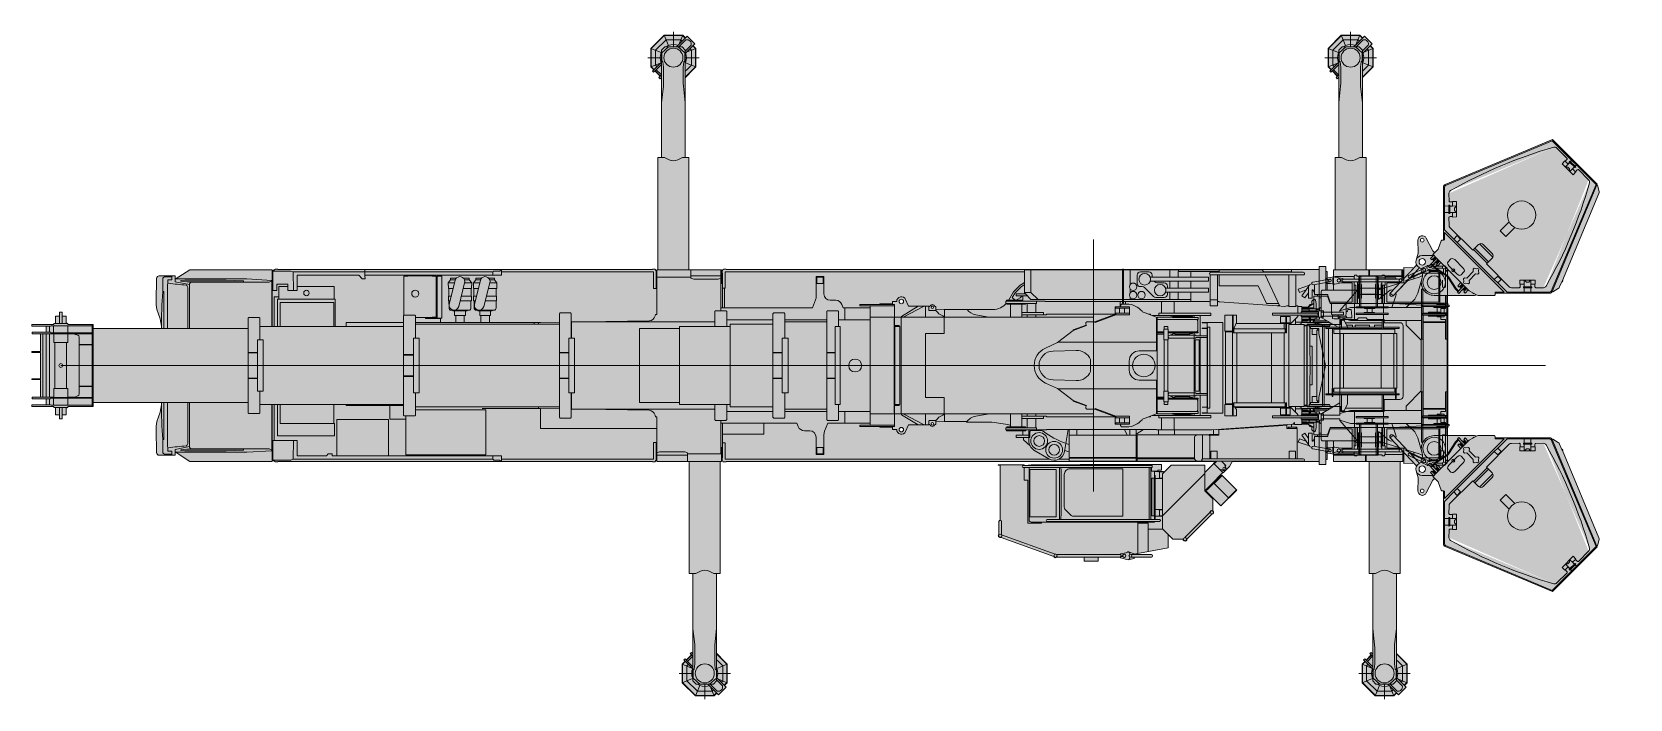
# Model space of a CAD drawing. Header units: millimetres. Extents: x 25707 to 50558, y -18992 to 44712.
# Drawn here: x 25707 to 50558, y -18992 to -8614 of the extents above; entities that cross this region are included whole.
import ezdxf

# ---------------------------------------------------------------- set-up
doc = ezdxf.new("R2010")
doc.units = ezdxf.units.MM
doc.set_wipeout_variables(frame=1)
doc.layers.add('Техника Кран LTM 1650-8.1', color=250, linetype='Continuous', lineweight=15)
doc.layers.add('Техника Кран LTM 1650-8.1 Штрих', color=7, linetype='Continuous', lineweight=15, true_color=0xffd452)

# ---------------------------------------------------------------- blocks, each defined once
blk = doc.blocks.new('LTM 1650-8.1-20230312.100606')
at = {"color": 0, "linetype": 'ByBlock', "lineweight": -2, "transparency": 16777216}
for points in [[(-66, 356), (-66, 247), (-84, 247), (-84, 177), (-111, 177), (-114, 166), (-139, 166, 0.426802), (-170, 132), (-171, 22), (-179, 22), (-179, -52), (-173, -52), (-173, -173), (-180, -173), (-180, -219), (-183, -219), (-183, -261), (-145, -309), (-145, -332), (-57, -332)], [(56, -332), (145, -332), (145, -309), (183, -261), (183, -219), (180, -219), (180, -173), (173, -173), (173, -52), (179, -52), (179, 22), (171, 22), (170, 132, 0.426802), (139, 166), (114, 166), (111, 177), (84, 177), (84, 247), (66, 247), (66, 356)]]:
    blk.add_lwpolyline(points, format="xyb", dxfattribs=at)
for points in [[(-153, 22), (-171, 22)], [(-114, 166), (114, 166)], [(84, 177), (-84, 177)], [(-66, 247), (66, 247)], [(171, 22), (2, 22)], [(-173, -52), (-135, -52)], [(-104, -173), (-173, -173)], [(20, -52), (173, -52)], [(173, -173), (51, -173)], [(-183, -261), (-82, -261)], [(-70, -309), (-145, -309)], [(145, -309), (72, -309)], [(73, -261), (183, -261)]]:
    blk.add_lwpolyline(points, dxfattribs=at)
blk.add_lwpolyline([(78, -282), (-20, 108, 1), (-166, 71), (-68, -319, 0.733121)], format="xyb", close=True, dxfattribs=at)
blk = doc.blocks.new('LTM 1650-8.1-20230312.101339')
at = {"color": 0, "linetype": 'ByBlock', "lineweight": -2, "transparency": 16777216}
blk.add_wipeout([(-14491, 577), (-14491, 577), (-14495, 633), (-14503, 689), (-14516, 744), (-14535, 797), (-14541, 812), (-14541, 812), (-14556, 857), (-14566, 903), (-14571, 951), (-14572, 998), (-14572, 998), (-14567, 1354), (-14567, 1354), (-14564, 1368), (-14556, 1381), (-14545, 1390), (-14531, 1395), (-14524, 1396), (-14278, 1396), (-14278, 1341), (-14051, 1491), (-12771, 1491), (-12771, 1328), (-12759, 1328), (-12759, 1474), (-12756, 1485), (-12741, 1485), (-12719, 1498), (-12683, 1498), (-12683, 1495), (-6856, 1495), (-6856, 1498), (-6819, 1498), (-6796, 1474), (-6796, 1438), (-6798, 1438), (-6798, 1397), (-6786, 1397), (-6786, 1451), (-6788, 1451), (-6788, 1491), (-5782, 1491), (-5782, 1274), (-5768, 1274), (-5768, 1438), (-5771, 1438), (-5771, 1474), (-5771, 1474), (-5769, 1483), (-5763, 1491), (-5756, 1496), (-5746, 1498), (-5746, 1498), (-5710, 1498), (-5710, 1495), (3510, 1495), (3511, 1542), (3617, 1542), (3617, 1460), (3637, 1460), (3637, 979), (3692, 1020), (3728, 1020), (3728, 1029), (3732, 1029), (3732, 1491), (4812, 1491), (4813, 1460), (4830, 1460), (4830, 1522), (4830, 1522), (4830, 1525), (4968, 1519), (4968, 1519), (4974, 1518), (4978, 1515), (4981, 1510), (4982, 1504), (4982, 1504), (4982, 1002), (4921, 999), (4921, 920), (4940, 908), (4940, 908), (4940, 908), (4941, 907), (4941, 907), (4941, 906), (4941, 906), (4941, 888), (4941, 888), (4941, 887), (4940, 887), (4939, 886), (4938, 886), (4938, 886), (4938, 886), (4934, 884), (4930, 883), (4925, 883), (4921, 882), (4921, -882), (4921, -882), (4925, -883), (4930, -883), (4934, -884), (4938, -886), (4938, -886), (4939, -886), (4940, -887), (4941, -887), (4941, -888), (4941, -888), (4941, -906), (4941, -906), (4941, -907), (4941, -907), (4940, -908), (4940, -908), (4940, -908), (4921, -920), (4921, -999), (4982, -1002), (4982, -1504), (4982, -1504), (4981, -1510), (4978, -1515), (4974, -1518), (4968, -1519), (4968, -1519), (4830, -1525), (4830, -1522), (4830, -1522), (4830, -1460), (4813, -1460), (4812, -1491), (3732, -1491), (3732, -1029), (3728, -1029), (3728, -1020), (3692, -1020), (3637, -979), (3637, -1460), (3617, -1460), (3617, -1542), (3511, -1542), (3510, -1495), (-5710, -1495), (-5710, -1498), (-5746, -1498), (-5746, -1498), (-5755, -1496), (-5763, -1491), (-5769, -1483), (-5771, -1474), (-5771, -1474), (-5771, -1438), (-5768, -1438), (-5768, -1274), (-5782, -1274), (-5782, -1491), (-6788, -1491), (-6788, -1451), (-6786, -1451), (-6786, -1397), (-6798, -1397), (-6798, -1438), (-6796, -1438), (-6796, -1474), (-6819, -1498), (-6856, -1498), (-6856, -1495), (-12683, -1495), (-12683, -1498), (-12719, -1498), (-12741, -1485), (-12756, -1485), (-12759, -1474), (-12759, -1328), (-12771, -1328), (-12771, -1491), (-14051, -1491), (-14278, -1341), (-14278, -1396), (-14524, -1396), (-14524, -1396), (-14539, -1392), (-14552, -1384), (-14562, -1372), (-14567, -1358), (-14567, -1354), (-14572, -998), (-14572, -998), (-14572, -952), (-14568, -906), (-14558, -861), (-14543, -817), (-14541, -812), (-14541, -812), (-14521, -755), (-14506, -697), (-14496, -637), (-14491, -578), (-14491, -577), (-14491, -1), (-14491, 1)], dxfattribs=at)
at = {"layer": 'Техника Кран LTM 1650-8.1 Штрих', "true_color": 0xadadad, "transparency": 16777216}
h = blk.add_hatch(color=253, dxfattribs=at)
h.dxf.hatch_style = 1
edge = h.paths.add_edge_path(flags=17)
edge.add_line((-14491, 1), (-14491, 577))
edge.add_arc((-15104, 571), 613, 0.5663, 23.1514)
edge.add_arc((-14109, 979), 463, 177.6242, 201.2322, ccw=False)
edge.add_line((-14572, 998), (-14567, 1354))
edge.add_arc((-14524, 1353), 42.9, 89.6221, 178.7264, ccw=False)
edge.add_line((-14524, 1396), (-14278, 1396))
edge.add_line((-14278, 1396), (-14278, 1341))
edge.add_line((-14278, 1341), (-14051, 1491))
edge.add_line((-14051, 1491), (-12771, 1491))
edge.add_line((-12771, 1491), (-12771, -1491))
edge.add_line((-12771, -1491), (-14051, -1491))
edge.add_line((-14051, -1491), (-14278, -1341))
edge.add_line((-14278, -1341), (-14278, -1396))
edge.add_line((-14278, -1396), (-14524, -1396))
edge.add_arc((-14522, -1350), 45.4, 184.2217, 267.4298, ccw=False)
edge.add_line((-14567, -1354), (-14572, -998))
edge.add_arc((-14163, -970), 410, 157.2089, 183.9348, ccw=False)
edge.add_arc((-15182, -554), 691, 338.1364, 358.1459)
edge.add_line((-14491, -577), (-14491, -1))
edge.add_line((-14491, -1), (-14491, 1))
h.paths.add_polyline_path([(-9204, 1495), (-9204, 1405), (-11837, 1405), (-11837, 1375), (-11896, 1375), (-11926, 1405), (-12383, 1405), (-12383, 1165), (-12759, 1165), (-12759, 1474), (-12756, 1485), (-12741, 1485), (-12719, 1498), (-12683, 1498), (-12683, 1495)], flags=17)
h.paths.add_polyline_path([(-9205, -1495), (-9205, -1405), (-11328, -1405), (-11328, -1395), (-11325, -1350), (-11368, -1350), (-11423, -1405), (-12383, -1405), (-12383, -1165), (-12526, -1165), (-12526, -1265), (-12699, -1265), (-12699, -1165), (-12759, -1165), (-12759, -1474), (-12756, -1485), (-12741, -1485), (-12719, -1498), (-12683, -1498), (-12683, -1495)], flags=16)
edge = h.paths.add_edge_path()
edge.add_line((-14491, 1), (-14491, 577))
edge.add_arc((-15104, 571), 613, 0.5663, 23.1514)
edge.add_arc((-14109, 979), 463, 177.6242, 201.2322, ccw=False)
edge.add_line((-14572, 998), (-14567, 1354))
edge.add_arc((-14524, 1353), 42.9, 89.6221, 178.7264, ccw=False)
edge.add_line((-14524, 1396), (-14278, 1396))
edge.add_line((-14278, 1396), (-14278, 1341))
edge.add_line((-14278, 1341), (-14051, 1491))
edge.add_line((-14051, 1491), (-12771, 1491))
edge.add_line((-12771, 1491), (-12771, 1328))
edge.add_line((-12771, 1328), (-12759, 1328))
edge.add_line((-12759, 1328), (-12759, 1474))
edge.add_line((-12759, 1474), (-12756, 1485))
edge.add_line((-12756, 1485), (-12741, 1485))
edge.add_line((-12741, 1485), (-12719, 1498))
edge.add_line((-12719, 1498), (-12683, 1498))
edge.add_line((-12683, 1498), (-12683, 1495))
edge.add_line((-12683, 1495), (-6856, 1495))
edge.add_line((-6856, 1495), (-6856, 1498))
edge.add_line((-6856, 1498), (-6819, 1498))
edge.add_line((-6819, 1498), (-6796, 1474))
edge.add_line((-6796, 1474), (-6796, 1438))
edge.add_line((-6796, 1438), (-6798, 1438))
edge.add_line((-6798, 1438), (-6798, 1397))
edge.add_line((-6798, 1397), (-6786, 1397))
edge.add_line((-6786, 1397), (-6786, 1451))
edge.add_line((-6786, 1451), (-6788, 1451))
edge.add_line((-6788, 1451), (-6788, 1491))
edge.add_line((-6788, 1491), (-5782, 1491))
edge.add_line((-5782, 1491), (-5782, 1274))
edge.add_line((-5782, 1274), (-5768, 1274))
edge.add_line((-5768, 1274), (-5768, 1438))
edge.add_line((-5768, 1438), (-5771, 1438))
edge.add_line((-5771, 1438), (-5771, 1474))
edge.add_arc((-5747, 1474), 24.1, 89.454, 179.7248, ccw=False)
edge.add_line((-5746, 1498), (-5710, 1498))
edge.add_line((-5710, 1498), (-5710, 1495))
edge.add_line((-5710, 1495), (3510, 1495))
edge.add_line((3510, 1495), (3511, 1542))
edge.add_line((3511, 1542), (3617, 1542))
edge.add_line((3617, 1542), (3617, 1460))
edge.add_line((3617, 1460), (3637, 1460))
edge.add_line((3637, 1460), (3637, 979))
edge.add_line((3637, 979), (3692, 1020))
edge.add_line((3692, 1020), (3728, 1020))
edge.add_line((3728, 1020), (3728, 1029))
edge.add_line((3728, 1029), (3732, 1029))
edge.add_line((3732, 1029), (3732, 1491))
edge.add_line((3732, 1491), (4812, 1491))
edge.add_line((4812, 1491), (4813, 1460))
edge.add_line((4813, 1460), (4830, 1460))
edge.add_line((4830, 1460), (4830, 1522))
edge.add_line((4830, 1522), (4830, 1522))
edge.add_line((4830, 1522), (4830, 1525))
edge.add_line((4830, 1525), (4968, 1519))
edge.add_arc((4967, 1504), 15, -0.0048, 87.495, ccw=False)
edge.add_line((4982, 1504), (4982, 1002))
edge.add_line((4982, 1002), (4921, 999))
edge.add_line((4921, 999), (4921, 920))
edge.add_line((4921, 920), (4940, 908))
edge.add_arc((4939, 906), 2.54, 11.0722, 65.9382, ccw=False)
edge.add_line((4941, 906), (4941, 888))
edge.add_arc((4937, 890), 4.56, 282.4767, 337.3814, ccw=False)
edge.add_arc((4914, 957), 75.7, 275.073, 288.3771, ccw=False)
edge.add_line((4921, 882), (4921, -882))
edge.add_arc((4914, -957), 75.7, 71.6229, 84.927, ccw=False)
edge.add_arc((4937, -890), 4.56, 22.6186, 77.5233, ccw=False)
edge.add_line((4941, -888), (4941, -906))
edge.add_arc((4939, -906), 2.54, 294.0618, 348.9278, ccw=False)
edge.add_line((4940, -908), (4921, -920))
edge.add_line((4921, -920), (4921, -999))
edge.add_line((4921, -999), (4982, -1002))
edge.add_line((4982, -1002), (4982, -1504))
edge.add_arc((4967, -1504), 15, -87.495, 0.0048, ccw=False)
edge.add_line((4968, -1519), (4830, -1525))
edge.add_line((4830, -1525), (4830, -1522))
edge.add_line((4830, -1522), (4830, -1522))
edge.add_line((4830, -1522), (4830, -1460))
edge.add_line((4830, -1460), (4813, -1460))
edge.add_line((4813, -1460), (4812, -1491))
edge.add_line((4812, -1491), (3732, -1491))
edge.add_line((3732, -1491), (3732, -1029))
edge.add_line((3732, -1029), (3728, -1029))
edge.add_line((3728, -1029), (3728, -1020))
edge.add_line((3728, -1020), (3692, -1020))
edge.add_line((3692, -1020), (3637, -979))
edge.add_line((3637, -979), (3637, -1460))
edge.add_line((3637, -1460), (3617, -1460))
edge.add_line((3617, -1460), (3617, -1542))
edge.add_line((3617, -1542), (3511, -1542))
edge.add_line((3511, -1542), (3510, -1495))
edge.add_line((3510, -1495), (-5710, -1495))
edge.add_line((-5710, -1495), (-5710, -1498))
edge.add_line((-5710, -1498), (-5746, -1498))
edge.add_arc((-5746, -1473), 24.7, 181.5668, 269.2544, ccw=False)
edge.add_line((-5771, -1474), (-5771, -1438))
edge.add_line((-5771, -1438), (-5768, -1438))
edge.add_line((-5768, -1438), (-5768, -1274))
edge.add_line((-5768, -1274), (-5782, -1274))
edge.add_line((-5782, -1274), (-5782, -1491))
edge.add_line((-5782, -1491), (-6788, -1491))
edge.add_line((-6788, -1491), (-6788, -1451))
edge.add_line((-6788, -1451), (-6786, -1451))
edge.add_line((-6786, -1451), (-6786, -1397))
edge.add_line((-6786, -1397), (-6798, -1397))
edge.add_line((-6798, -1397), (-6798, -1438))
edge.add_line((-6798, -1438), (-6796, -1438))
edge.add_line((-6796, -1438), (-6796, -1474))
edge.add_line((-6796, -1474), (-6819, -1498))
edge.add_line((-6819, -1498), (-6856, -1498))
edge.add_line((-6856, -1498), (-6856, -1495))
edge.add_line((-6856, -1495), (-12683, -1495))
edge.add_line((-12683, -1495), (-12683, -1498))
edge.add_line((-12683, -1498), (-12719, -1498))
edge.add_line((-12719, -1498), (-12741, -1485))
edge.add_line((-12741, -1485), (-12756, -1485))
edge.add_line((-12756, -1485), (-12759, -1474))
edge.add_line((-12759, -1474), (-12759, -1328))
edge.add_line((-12759, -1328), (-12771, -1328))
edge.add_line((-12771, -1328), (-12771, -1491))
edge.add_line((-12771, -1491), (-14051, -1491))
edge.add_line((-14051, -1491), (-14278, -1341))
edge.add_line((-14278, -1341), (-14278, -1396))
edge.add_line((-14278, -1396), (-14524, -1396))
edge.add_arc((-14522, -1350), 45.4, 184.2217, 267.4298, ccw=False)
edge.add_line((-14567, -1354), (-14572, -998))
edge.add_arc((-14163, -970), 410, 157.2089, 183.9348, ccw=False)
edge.add_arc((-15182, -554), 691, 338.1364, 358.1459)
edge.add_line((-14491, -577), (-14491, -1))
edge.add_line((-14491, -1), (-14491, 1))
at = {"layer": 'Техника Кран LTM 1650-8.1 Штрих', "transparency": 16777216}
h = blk.add_hatch(color=256, dxfattribs=at)
h.dxf.hatch_style = 1
h.paths.add_polyline_path([(-9204, 1495), (-9204, 1405), (-11837, 1405), (-11837, 1375), (-11896, 1375), (-11926, 1405), (-12383, 1405), (-12383, 1165), (-12759, 1165), (-12759, 1474), (-12756, 1485), (-12741, 1485), (-12719, 1498), (-12683, 1498), (-12683, 1495)])
h = blk.add_hatch(color=256, dxfattribs=at)
h.dxf.hatch_style = 1
edge = h.paths.add_edge_path()
edge.add_line((-14491, 1), (-14491, 577))
edge.add_arc((-15104, 571), 613, 0.5663, 23.1514)
edge.add_arc((-14109, 979), 463, 177.6242, 201.2322, ccw=False)
edge.add_line((-14572, 998), (-14567, 1354))
edge.add_arc((-14524, 1353), 42.9, 89.6221, 178.7264, ccw=False)
edge.add_line((-14524, 1396), (-14278, 1396))
edge.add_line((-14278, 1396), (-14278, 1341))
edge.add_line((-14278, 1341), (-14051, 1491))
edge.add_line((-14051, 1491), (-12771, 1491))
edge.add_line((-12771, 1491), (-12771, -1491))
edge.add_line((-12771, -1491), (-14051, -1491))
edge.add_line((-14051, -1491), (-14278, -1341))
edge.add_line((-14278, -1341), (-14278, -1396))
edge.add_line((-14278, -1396), (-14524, -1396))
edge.add_arc((-14522, -1350), 45.4, 184.2217, 267.4298, ccw=False)
edge.add_line((-14567, -1354), (-14572, -998))
edge.add_arc((-14163, -970), 410, 157.2089, 183.9348, ccw=False)
edge.add_arc((-15182, -554), 691, 338.1364, 358.1459)
edge.add_line((-14491, -577), (-14491, -1))
edge.add_line((-14491, -1), (-14491, 1))
edge = h.paths.add_edge_path(flags=16)
edge.add_arc((-14186, -1239), 210, 179.7714, 191.036)
edge.add_arc((-14388, -1279), 4.52, 189.2878, 238.9852)
edge.add_line((-14390, -1283), (-14380, -1283))
edge.add_arc((-14016, -3300), 2050, 92.5825, 100.2324, ccw=False)
edge.add_arc((-14110, -1234), 18.8, 277.5568, 320.5491)
edge.add_arc((-14154, -1202), 72.2, 323.3396, 360.9503)
edge.add_line((-14082, -1201), (-14082, 1201))
edge.add_arc((-14154, 1202), 72.2, 359.0497, 396.6604)
edge.add_arc((-14110, 1234), 18.8, 39.4509, 82.4432)
edge.add_arc((-14016, 3300), 2050, 259.7676, 267.4175, ccw=False)
edge.add_line((-14380, 1283), (-14390, 1283))
edge.add_arc((-14388, 1279), 4.52, 121.0148, 170.7122)
edge.add_arc((-14186, 1239), 210, 168.964, 180.2286)
edge.add_line((-14396, 1239), (-14396, -1239))
h = blk.add_hatch(color=256, dxfattribs=at)
h.dxf.hatch_style = 1
h.set_gradient(color1=(173, 173, 173), tint=1)
edge = h.paths.add_edge_path()
edge.add_arc((-14186, -1239), 210, 179.7714, 191.036)
edge.add_arc((-14388, -1279), 4.52, 189.2878, 238.9852)
edge.add_line((-14390, -1283), (-14380, -1283))
edge.add_arc((-14016, -3300), 2050, 92.5825, 100.2324, ccw=False)
edge.add_arc((-14110, -1234), 18.8, 277.5568, 320.5491)
edge.add_arc((-14154, -1202), 72.2, 323.3396, 360.9503)
edge.add_line((-14082, -1201), (-14082, 1201))
edge.add_arc((-14154, 1202), 72.2, 359.0497, 396.6604)
edge.add_arc((-14110, 1234), 18.8, 39.4509, 82.4432)
edge.add_arc((-14016, 3300), 2050, 259.7676, 267.4175, ccw=False)
edge.add_line((-14380, 1283), (-14390, 1283))
edge.add_arc((-14388, 1279), 4.52, 121.0148, 170.7122)
edge.add_arc((-14186, 1239), 210, 168.964, 180.2286)
edge.add_line((-14396, 1239), (-14396, -1239))
h = blk.add_hatch(color=256, dxfattribs=at)
h.dxf.hatch_style = 1
h.paths.add_polyline_path([(-9205, -1495), (-9205, -1405), (-11328, -1405), (-11328, -1395), (-11325, -1350), (-11368, -1350), (-11423, -1405), (-12383, -1405), (-12383, -1165), (-12526, -1165), (-12526, -1265), (-12699, -1265), (-12699, -1165), (-12759, -1165), (-12759, -1474), (-12756, -1485), (-12741, -1485), (-12719, -1498), (-12683, -1498), (-12683, -1495)])
at = {"color": 0, "linetype": 'ByBlock', "lineweight": -2, "transparency": 16777216}
for p, q in [((-11030, 555), (-11030, -601)), ((-10498, 555), (-10498, -601)), ((-9965, 555), (-9965, -601)), ((-9433, 555), (-9433, -601)), ((4295, -1397), (4795, -1397))]:
    blk.add_line(p, q, dxfattribs=at)
for points in [[(-14491, 1), (-14491, 577, 0.098866), (-14541, 812, -0.103376), (-14572, 998), (-14567, 1354, -0.409643), (-14524, 1396), (-14278, 1396), (-14278, 1341), (-14051, 1491), (-12771, 1491), (-12771, 1328), (-12759, 1328), (-12759, 1474), (-12756, 1485), (-12741, 1485), (-12719, 1498), (-12683, 1498), (-12683, 1495), (-6856, 1495), (-6856, 1498), (-6819, 1498), (-6796, 1474), (-6796, 1438), (-6798, 1438), (-6798, 1397), (-6786, 1397), (-6786, 1451), (-6788, 1451), (-6788, 1491), (-5782, 1491), (-5782, 1274), (-5768, 1274), (-5768, 1438), (-5771, 1438), (-5771, 1474, -0.415599), (-5746, 1498), (-5710, 1498), (-5710, 1495), (3510, 1495), (3511, 1542), (3617, 1542), (3617, 1460), (3637, 1460), (3637, 979), (3692, 1020), (3728, 1020), (3728, 1029), (3732, 1029), (3732, 1491), (4812, 1491), (4813, 1460), (4830, 1460), (4830, 1522), (4830, 1522), (4830, 1525), (4968, 1519, -0.401489), (4982, 1504), (4982, 1002), (4921, 999), (4921, 920), (4940, 908, -0.244079), (4941, 906), (4941, 888, -0.244258), (4938, 886, -0.058115), (4921, 882), (4921, -882, -0.058115), (4938, -886, -0.244258), (4941, -888), (4941, -906, -0.244079), (4940, -908), (4921, -920), (4921, -999), (4982, -1002), (4982, -1504, -0.401489), (4968, -1519), (4830, -1525), (4830, -1522), (4830, -1522), (4830, -1460), (4813, -1460), (4812, -1491), (3732, -1491), (3732, -1029), (3728, -1029), (3728, -1020), (3692, -1020), (3637, -979), (3637, -1460), (3617, -1460), (3617, -1542), (3511, -1542), (3510, -1495), (-5710, -1495), (-5710, -1498), (-5746, -1498, -0.402442), (-5771, -1474), (-5771, -1438), (-5768, -1438), (-5768, -1274), (-5782, -1274), (-5782, -1491), (-6788, -1491), (-6788, -1451), (-6786, -1451), (-6786, -1397), (-6798, -1397), (-6798, -1438), (-6796, -1438), (-6796, -1474), (-6819, -1498), (-6856, -1498), (-6856, -1495), (-12683, -1495), (-12683, -1498), (-12719, -1498), (-12741, -1485), (-12756, -1485), (-12759, -1474), (-12759, -1328), (-12771, -1328), (-12771, -1491), (-14051, -1491), (-14278, -1341), (-14278, -1396), (-14524, -1396, -0.379905), (-14567, -1354), (-14572, -998, -0.117145), (-14541, -812, 0.08753), (-14491, -577), (-14491, -1)], [(-14491, 1), (-14491, 577, 0.098866), (-14541, 812, -0.103376), (-14572, 998), (-14567, 1354, -0.409643), (-14524, 1396), (-14278, 1396), (-14278, 1341), (-14051, 1491), (-12771, 1491), (-12771, -1491), (-14051, -1491), (-14278, -1341), (-14278, -1396), (-14524, -1396, -0.379905), (-14567, -1354), (-14572, -998, -0.117145), (-14541, -812, 0.08753), (-14491, -577), (-14491, -1)], [(-14396, -1239, 0.049191), (-14392, -1280, 0.22031), (-14390, -1283), (-14380, -1283, -0.033391), (-14108, -1252, 0.189821), (-14096, -1246, 0.165597), (-14082, -1201), (-14082, 1201, 0.165597), (-14096, 1246, 0.189821), (-14108, 1252, -0.033391), (-14380, 1283), (-14390, 1283, 0.22031), (-14392, 1280, 0.049191), (-14396, 1239)], [(-12772, 1325), (-12773, 1316), (-12817, 1296), (-14022, 1296, 0.450894), (-14053, 1258), (-14053, -1258, 0.450894), (-14022, -1296), (-12817, -1296), (-12773, -1316), (-12772, -1325)], [(2928, -105), (3223, -616), (3321, -616), (3321, 616), (3223, 616), (2928, 105, 0.267833)]]:
    blk.add_lwpolyline(points, format="xyb", close=True, dxfattribs=at)
for points in [[(-9204, 1495), (-9204, 1405), (-11837, 1405), (-11837, 1375), (-11896, 1375), (-11926, 1405), (-12383, 1405), (-12383, 1165), (-12759, 1165), (-12759, 1474), (-12756, 1485), (-12741, 1485), (-12719, 1498), (-12683, 1498), (-12683, 1495)], [(-14095, 1300), (-14192, 1312), (-14192, 1322), (-14125, 1326), (-13487, 1326), (-13215, 1318), (-13217, 1300)], [(-9445, 1390), (-9445, 690), (-10690, 690), (-10690, 1390)], [(-4300, 1375), (-4200, 1375), (-4200, 1275), (-4300, 1275)], [(-11812, 903), (-12647, 903), (-12647, -982), (-11812, -982)], [(-11599, 600), (-11750, 600), (-11750, -600), (-11599, -600)], [(-11563, 555), (-8897, 555), (-8897, -601), (-11563, -601)], [(-10129, -1390), (-10201, -1390), (-10201, -736), (-10129, -736)], [(-9205, -1495), (-9205, -1405), (-11328, -1405), (-11328, -1395), (-11325, -1350), (-11368, -1350), (-11423, -1405), (-12383, -1405), (-12383, -1165), (-12526, -1165), (-12526, -1265), (-12699, -1265), (-12699, -1165), (-12759, -1165), (-12759, -1474), (-12756, -1485), (-12741, -1485), (-12719, -1498), (-12683, -1498), (-12683, -1495)], [(-14095, -1300), (-14192, -1312), (-14192, -1322), (-14125, -1326), (-13487, -1326), (-13215, -1318), (-13217, -1300)], [(-4300, -1275), (-4200, -1275), (-4200, -1375), (-4300, -1375)]]:
    blk.add_lwpolyline(points, close=True, dxfattribs=at)
for points in [[(-6786, 1397), (-6786, 1358), (-6745, 1343), (-6350, 1343), (-6312, 1357), (-6312, 1491)], [(3083, 876), (3083, 1495)], [(3510, 1495), (3512, 1495), (3512, 947), (3510, 883)], [(4233, 1491), (4234, 1357), (4204, 1346), (4187, 1343), (4144, 1343), (4144, 1366), (3825, 1366), (3825, 1343), (3781, 1343), (3764, 1346), (3732, 1358)], [(3732, 1029), (3746, 1029), (4243, 1272), (4243, 1491)], [(-14328, 1396), (-14330, 1381), (-14330, 1332), (-14391, 1332), (-14391, 1282)], [(-14278, 1341), (-14279, 1304)], [(-14053, 1258), (-14279, 1304)], [(-12772, 1325), (-13163, 1349), (-14265, 1349)], [(-12439, 1165), (-12443, 1455), (-12478, 1470), (-12751, 1470), (-12759, 1474)], [(-12443, 1455), (-9340, 1455), (-9324, 1470), (-9230, 1470), (-9224, 1485), (-9204, 1485), (-9204, 1455)], [(-10962, 1405), (-10962, 839), (-11766, 839), (-11766, 1405)], [(-9340, 1455), (-9340, 1405)], [(-6798, 1397), (-6798, 1198), (-6838, 1198), (-6838, 1438), (-6839, 1438), (-6839, 1455), (-9204, 1455)], [(-6312, 1397), (-6786, 1397)], [(-6312, 1374), (-5790, 1374), (-5790, -1491)], [(-5782, 1274), (-5790, 1274)], [(-5768, 1274), (-5768, 1201), (-5727, 1201), (-5727, 1455), (3083, 1455)], [(1212, 1010), (1260, 1058), (1219, 1129), (1120, 1228), (1048, 1270), (1000, 1222), (1042, 1151), (1141, 1052), (1212, 1010)], [(3617, 1460), (3617, 1054), (3512, 1054)], [(3732, 1397), (4234, 1397)], [(4813, 1460), (4814, 1363), (4814, 1272), (4802, 1272), (4802, -1272), (4814, -1272), (4814, -1363), (4813, -1460)], [(4830, 1460), (4830, 998), (4830, 998), (4830, 995), (4831, 995), (4921, 999)], [(-14472, 1152), (-14452, 1152), (-14452, -1152), (-14472, -1152)], [(-12668, -1070), (-12737, -1070), (-12737, 1165)], [(-11807, -1030), (-12687, -1030), (-12687, 1093)], [(-11812, 903), (-11798, 903), (-11798, 1093), (-12687, 1093)], [(-5768, 1201), (-5768, 897)], [(-5124, 897), (-5124, 1066), (-5768, 1066)], [(3542, 1054), (3542, 907)], [(4802, 1015), (4830, 1015)], [(4872, 997), (4872, 965), (4802, 965)], [(-10690, 833), (-10940, 833), (-10940, 620)], [(-6786, 981), (-8595, 980), (-8595, 670)], [(-2314, 870), (-2314, -870)], [(2659, 871), (2659, 670)], [(3315, 878), (3355, 879), (3355, 735), (3375, 735), (3375, 670), (3420, 670), (3420, 690), (3676, 690)], [(3637, 979), (3494, 870), (3462, 870)], [(4921, 882), (4882, 880), (4802, 880)], [(-11750, 541), (-11599, 541)], [(-8629, 620), (-11617, 620), (-11617, 600)], [(-8695, -670), (-8695, 620)], [(-8629, 670), (-8629, 620), (-8628, 620), (-8628, -670)], [(3375, 670), (2511, 670), (2511, 630), (3355, 630)], [(2659, 630), (2659, -630)], [(3355, 735), (3355, 670)], [(3681, 630), (3355, 630), (3355, 608), (3368, 608), (3369, 300), (3402, 300), (3402, -300), (3369, -300), (3368, -608), (3355, -608), (3355, -630), (3681, -630)], [(3402, 575), (3508, 575), (3508, 500), (3608, 0), (3508, -500), (3508, -575), (3402, -575)], [(3420, 670), (3681, 670)], [(3477, 480), (3477, 550), (3508, 550)], [(3484, 575), (3484, 553), (3508, 553)], [(-11750, 389), (-11599, 389)], [(3369, 300), (3370, 0)], [(-11750, 230), (-11599, 230)], [(-11750, 205), (-11599, 205)], [(3369, -300), (3370, 0)], [(-11750, -205), (-11599, -205)], [(-11750, -230), (-11599, -230)], [(-12383, -1230), (-11807, -1230), (-11807, -1030), (-11792, -1030), (-11792, -439)], [(-11750, -439), (-11812, -439)], [(-11750, -389), (-11599, -389)], [(3477, -480), (3477, -550), (3508, -550)], [(-11750, -541), (-11599, -541)], [(-10201, -745), (-10384, -745), (-10384, -732), (-10152, -732), (-10152, -670)], [(3375, -670), (2511, -670), (2511, -630), (3355, -630)], [(2659, -871), (2659, -670)], [(3315, -878), (3355, -879), (3355, -735), (3375, -735), (3375, -670), (3420, -670), (3420, -690), (3676, -690)], [(3355, -735), (3355, -670)], [(3420, -670), (3681, -670)], [(3484, -575), (3484, -553), (3508, -553)], [(-5768, -1201), (-5768, -897)], [(-5735, -1201), (-5735, -897)], [(3083, -876), (3083, -1495)], [(3637, -979), (3494, -870), (3462, -870)], [(3510, -1495), (3512, -1495), (3512, -947), (3510, -883)], [(3542, -1054), (3542, -907)], [(4921, -882), (4882, -880), (4802, -880)], [(4872, -997), (4872, -965), (4802, -965)], [(-12439, -1165), (-12443, -1455), (-12478, -1470), (-12751, -1470), (-12759, -1474)], [(-12668, -1030), (-12668, -1230), (-12526, -1230)], [(-6798, -1397), (-6798, -1198), (-6838, -1198), (-6838, -1438), (-6839, -1438), (-6839, -1455), (-9205, -1455)], [(-5768, -1274), (-5768, -1201), (-5727, -1201), (-5727, -1455), (3083, -1455)], [(-1048, -1270), (-1000, -1222), (-1041, -1151), (-1140, -1052), (-1212, -1010), (-1260, -1058), (-1218, -1129), (-1119, -1228), (-1048, -1270)], [(3617, -1460), (3617, -1054), (3512, -1054)], [(4286, -1272), (4784, -1029), (4802, -1029)], [(4802, -1015), (4830, -1015)], [(4830, -1460), (4830, -998), (4830, -998), (4830, -995), (4831, -995), (4921, -999)], [(-14328, -1396), (-14330, -1381), (-14330, -1332), (-14391, -1332), (-14391, -1282)], [(-14053, -1258), (-14279, -1304)], [(-14278, -1341), (-14279, -1304)], [(-12772, -1325), (-13163, -1349), (-14265, -1349)], [(-12443, -1455), (-9340, -1455)], [(-11328, -1405), (-11328, -1495)], [(-9340, -1405), (-9340, -1455), (-9324, -1470), (-9231, -1470), (-9206, -1485)], [(-5790, -1356), (-5818, -1346), (-5835, -1343), (-6213, -1343), (-6230, -1346), (-6260, -1357), (-6260, -1374), (-6786, -1374)], [(-6260, -1374), (-6260, -1491)], [(-6260, -1397), (-5790, -1397)], [(4286, -1272), (4286, -1491)], [(4295, -1357), (4325, -1346), (4342, -1343), (4386, -1343), (4386, -1366), (4705, -1366), (4705, -1343), (4748, -1343), (4765, -1346), (4795, -1357), (4795, -1491)], [(4295, -1357), (4295, -1491)]]:
    blk.add_lwpolyline(points, dxfattribs=at)
for points in [[(-14330, 1381), (-14426, 1381, 0.411122), (-14472, 1342), (-14472, 1152, 0.019513), (-14491, 577)], [(-6786, 1358), (-6786, 796), (-6807, 796), (-6814, 771, -0.335157), (-6909, 697), (-8595, 670), (-9504, 670)], [(3315, 878), (2659, 871), (1561, 871, -0.259155), (1321, 1012), (1242, 1148), (1138, 1252), (1043, 1307), (963, 1227), (1000, 1163), (944, 1067), (925, 1045, 0.38256), (-938, 1033, -0.1062), (-1010, 991), (-1086, 966), (-1095, 996), (-1329, 919), (-1578, 879), (-1971, 879), (-1971, 870), (-2314, 870), (-3164, 897), (-4131, 897), (-4180, 1023), (-4190, 1077), (-4190, 1385), (-4310, 1385), (-4310, 1115, -0.414213), (-4410, 1015), (-4494, 1015, 0.310238), (-4588, 951), (-4609, 897), (-5790, 897)], [(925, 1045), (968, 1005), (1086, 966, -0.358911), (1222, 751, 0.150513), (1242, 635), (1288, 536, 0.120698), (1344, 460, -0.320253), (1402, 232, 0.120697), (1388, 137, -0.024664), (1395, 0, -0.024663), (1388, -137, 0.120697), (1402, -232, -0.320253), (1344, -460, 0.120698), (1288, -536), (1242, -635, 0.150513), (1222, -751, -0.358911), (1086, -966)], [(3315, 878), (3374, 949), (3398, 949), (3398, 1001), (3420, 1022), (3427, 1025), (3444, 1025), (3455, 1015), (3464, 965), (3464, 725), (3439, 725), (3439, 695), (3674, 695, -0.193689), (3674, 605), (3376, 605), (3376, 575), (3402, 575), (3402, 480), (3477, 480), (3477, -480), (3402, -480), (3402, -575), (3376, -575), (3376, -605), (3674, -605, -0.193689), (3674, -695), (3439, -695), (3439, -725), (3464, -725), (3464, -965), (3455, -1015), (3444, -1025), (3427, -1025), (3420, -1022), (3398, -1001), (3398, -949), (3374, -949), (3315, -878)], [(-3864, 897), (-3864, 342, -0.279273), (-3918, 253, -0.06974), (-3995, 223, 0.204928), (-4058, 176), (-4099, 107, 0.272624), (-4099, -107), (-4058, -176, 0.204628), (-3995, -223, -0.069729), (-3918, -253, -0.279075), (-3864, -342), (-3864, -897)], [(-3370, 897), (-3370, 342, 0.309061), (-3302, 244, 0.137989), (-3197, 215), (-3152, 215, -0.155025), (-3089, 202), (-3025, 165, -0.573454), (-3025, -165), (-3089, -202, -0.132425), (-3139, -215), (-3197, -215, 0.137989), (-3302, -244, 0.309061), (-3370, -342), (-3370, -897)], [(-1225, 682), (-1829, 788, -0.189493), (-1971, 879)], [(-1086, 966, 0.358911), (-1222, 751, -0.150513), (-1242, 635), (-1288, 536, -0.120698), (-1344, 460, 0.320253), (-1402, 232, -0.120697), (-1388, 137, 0.024664), (-1395, 0, 0.024663), (-1388, -137, -0.120697), (-1402, -232, 0.320253), (-1344, -460, -0.120698), (-1288, -536), (-1242, -635, -0.150513), (-1222, -751, 0.358911), (-1086, -966), (-968, -1005), (-925, -1045)], [(1225, 682), (1829, 788, 0.184449), (1963, 871)], [(4921, 920), (4915, 924, 0.078326), (4905, 926, 0.037492), (4871, 928), (4802, 928)], [(4802, 898), (4882, 898, 0.05307), (4934, 902, 0.226414), (4941, 906)], [(-6813, 0), (-6813, 192, 0.405943), (-6910, 292), (-8216, 292, 0.999993), (-8216, -292), (-6910, -292, 0.405897), (-6813, -192), (-6813, 0)], [(-5790, 275), (-5413, 275, -0.144278), (-5167, 210, -0.616105), (-5167, -210, -0.14403), (-5413, -275), (-5790, -275)], [(-14330, -1381), (-14426, -1381, -0.411122), (-14472, -1342), (-14472, -1152, -0.019513), (-14491, -577)], [(-6786, -1397), (-6786, -796), (-6807, -796), (-6814, -771, 0.335157), (-6909, -697), (-8595, -670), (-11617, -670), (-11617, -600)], [(-1963, -871, -0.184559), (-1829, -788), (-1225, -682)], [(1971, -871), (1936, -844, 0.153915), (1829, -788), (1225, -682)], [(-10217, -754), (-10217, -1388, -0.03155), (-10724, -1388), (-10724, -754, -0.031245), (-10217, -754)], [(3315, -878), (2659, -871), (1971, -871), (1971, -879), (1578, -879, 0.079482), (1328, -919), (1095, -996), (1085, -966), (1010, -991, 0.105334), (938, -1033, -0.382588), (-925, -1045), (-945, -1067), (-1000, -1163), (-963, -1227), (-1043, -1307), (-1138, -1252, 0), (-1242, -1148), (-1321, -1012), (-1351, -974, 0.229671), (-1561, -871), (-1963, -871), (-1964, -870), (-2314, -870), (-3164, -897), (-3891, -897, 0), (-3912, -951, -0.310238), (-4005, -1015, 0), (-4090, -1015, 0.414213), (-4190, -1115, 0), (-4190, -1385, 0), (-4310, -1385, 0), (-4310, -1077, 0.091436), (-4320, -1023, 0), (-4368, -897, 0), (-5790, -897)], [(4802, -898), (4882, -898, -0.05307), (4934, -902, -0.226414), (4941, -906)], [(4921, -920), (4915, -924, -0.078326), (4905, -926, -0.037492), (4871, -928), (4802, -928)]]:
    blk.add_lwpolyline(points, format="xyb", dxfattribs=at)
for centre, radius in [((0, 0), 1235), ((0, 0), 196), ((3110, 0), 150), ((-12236, -1128), 41.9), ((-10545, -1119), 54.2)]:
    blk.add_circle(centre, radius, dxfattribs=at)
for centre in [(4871, 922), (4881, 906)]:
    blk.add_ellipse(centre, major_axis=(22.5, 0), ratio=0.139267, dxfattribs=at)
at = {"color": 0, "linetype": 'ByBlock', "lineweight": -2, "transparency": 16777216, "extrusion": (0, 0, -1)}
for centre in [(4871, -922), (4881, -906)]:
    blk.add_ellipse(centre, major_axis=(22.5, 0), ratio=0.139267, dxfattribs=at)
at = {"color": 0, "linetype": 'ByBlock', "lineweight": -2, "transparency": 16777216}
for p in [(-9849, -1026), (-9458, -1026)]:
    blk.add_blockref('LTM 1650-8.1-20230312.100606', p, dxfattribs=at)
blk = doc.blocks.new('LTM 1650-8.1-20230312.114413')
at = {"color": 0, "linetype": 'ByBlock', "lineweight": -2, "transparency": 16777216}
blk.add_wipeout([(-350, 145), (-350, -145), (-145, -350), (145, -350), (350, -145), (350, 145), (145, 350), (-145, 350)], dxfattribs=at)
at = {"layer": 'Техника Кран LTM 1650-8.1 Штрих', "true_color": 0xadadad, "transparency": 16777216}
h = blk.add_hatch(color=253, dxfattribs=at)
h.dxf.hatch_style = 1
h.paths.add_polyline_path([(-145, 350), (-350, 145), (-350, -145), (-145, -350), (145, -350), (350, -145), (350, 145), (145, 350)])
at = {"color": 0, "linetype": 'ByBlock', "lineweight": -2, "transparency": 16777216}
for p, q in [((-145, 350), (-78, 189)), ((145, 350), (78, 189)), ((-350, 145), (-189, 78)), ((-350, -145), (-189, -78)), ((-145, -350), (-78, -189)), ((145, -350), (78, -189))]:
    blk.add_line(p, q, dxfattribs=at)
for points in [[(-145, 350), (-350, 145), (-350, -145), (-145, -350), (145, -350), (350, -145), (350, 145), (145, 350)], [(-143, 345), (-345, 143), (-345, -143), (-143, -345), (143, -345), (345, -143), (345, 143), (143, 345)], [(-115, 279), (-279, 115), (-279, -115), (-115, -279), (115, -279), (279, -115), (279, 115), (115, 279)]]:
    blk.add_lwpolyline(points, close=True, dxfattribs=at)
for points in [[(350, 145), (189, 78)], [(350, -145), (189, -78)]]:
    blk.add_lwpolyline(points, dxfattribs=at)
blk.add_circle((0, 0), 204, dxfattribs=at)
blk.add_wipeout([(-267, -187), (-307, -227), (-326, -208), (214, 333), (333, 214), (-207, -327), (-227, -308), (-187, -268)], dxfattribs=at)
at = {"layer": 'Техника Кран LTM 1650-8.1 Штрих', "true_color": 0xadadad, "transparency": 16777216}
h = blk.add_hatch(color=253, dxfattribs=at)
h.dxf.hatch_style = 1
h.paths.add_polyline_path([(-187, -268), (-267, -187), (-307, -227), (-326, -208), (214, 333), (333, 214), (-207, -327), (-227, -308)])
at = {"color": 0, "linetype": 'ByBlock', "lineweight": -2, "transparency": 16777216}
blk.add_lwpolyline([(-187, -268), (-267, -187), (-307, -227), (-326, -208), (214, 333), (333, 214), (-207, -327), (-227, -308)], close=True, dxfattribs=at)
blk.add_lwpolyline([(-187, -268), (275, 194, 0.587748), (195, 275), (-267, -187)], format="xyb", dxfattribs=at)
at = {"color": 0, "linetype": 'ByBlock', "lineweight": 5, "transparency": 16777216}
for points in [[(0, 0), (0, 400)], [(-400, 0), (0, 0)], [(0, 0), (400, 0)], [(0, -400), (0, 0)]]:
    blk.add_lwpolyline(points, dxfattribs=at)
blk = doc.blocks.new('LTM 1650-8.1-20230312.115')
at = {"color": 0, "linetype": 'ByBlock', "lineweight": -2, "transparency": 16777216}
blk.add_wipeout([(134, 167), (184, 117), (184, -2100), (-184, -2100), (-184, 117), (-134, 167)], dxfattribs=at)
at = {"layer": 'Техника Кран LTM 1650-8.1 Штрих', "true_color": 0xadadad, "transparency": 16777216}
h = blk.add_hatch(color=253, dxfattribs=at)
h.dxf.hatch_style = 1
h.paths.add_polyline_path([(-134, 167), (134, 167), (184, 117), (184, -2100), (-184, -2100), (-184, 117)])
at = {"color": 0, "linetype": 'ByBlock', "lineweight": -2, "transparency": 16777216}
blk.add_lwpolyline([(-134, 167), (134, 167), (184, 117), (184, -2100), (-184, -2100), (-184, 117)], close=True, dxfattribs=at)
for points in [[(-184, -700), (-156, -442), (-154, -398), (-154, -150), (-163, -65), (-180, -48), (-180, 76), (-75, 167)], [(184, -700), (156, -442), (154, -398), (154, -150), (163, -65), (180, -48), (180, 76), (75, 167)]]:
    blk.add_lwpolyline(points, dxfattribs=at)
blk.add_circle((0, 0), 148, dxfattribs=at)
blk = doc.blocks.new('LTM 1650-8.1-20230312.115205')
at = {"color": 0, "linetype": 'ByBlock', "lineweight": -2, "transparency": 16777216}
blk.add_wipeout([(-68, -35), (-68, -35), (-41, -45), (-12, -50), (16, -49), (44, -44), (68, -35), (141, 0), (241, 0), (241, -2000), (-241, -2000), (-241, 0), (-141, 0)], dxfattribs=at)
at = {"layer": 'Техника Кран LTM 1650-8.1 Штрих', "true_color": 0xadadad, "transparency": 16777216}
h = blk.add_hatch(color=253, dxfattribs=at)
h.dxf.hatch_style = 1
edge = h.paths.add_edge_path()
edge.add_line((-141, 0), (-68, -35))
edge.add_arc((0, 108), 158, 244.629, 295.371)
edge.add_line((68, -35), (141, 0))
edge.add_line((141, 0), (241, 0))
edge.add_line((241, 0), (241, -2000))
edge.add_line((241, -2000), (-241, -2000))
edge.add_line((-241, -2000), (-241, 0))
edge.add_line((-241, 0), (-141, 0))
at = {"color": 0, "linetype": 'ByBlock', "lineweight": -2, "transparency": 16777216}
blk.add_lwpolyline([(-141, 0), (-68, -35, 0.225093), (68, -35), (141, 0), (241, 0), (241, -2000), (-241, -2000), (-241, 0), (-141, 0)], format="xyb", dxfattribs=at)
blk = doc.blocks.new('LTM 1650-8.1-20230312.13201401')
at = {"color": 0, "linetype": 'ByBlock', "lineweight": -2, "transparency": 16777216}
blk.add_wipeout([(-2609, 1490), (-2619, 1489), (-2629, 1485), (-2637, 1478), (-2643, 1469), (-2643, 1469), (-2652, 1450), (-3265, 1450), (-3265, 1450), (-3275, 1447), (-3282, 1440), (-3285, 1431), (-3283, 1421), (-3276, 1413), (-3266, 1410), (-3265, 1410), (-2671, 1410), (-2894, 932), (-2875, 932), (-2875, 927), (-2860, 927), (-2979, 919), (-3010, 930), (-3039, 930), (-3039, 1410), (-3150, 1410), (-3150, 930), (-3180, 930), (-3180, 916), (-3240, 916), (-3240, 835), (-3500, 835), (-3500, 765), (-3240, 765), (-3240, 676), (-3255, 676), (-3255, 670), (-3232, 670), (-3232, 653), (-3210, 640), (-3280, 640), (-3280, -640), (-3210, -640), (-3232, -653), (-3232, -670), (-3255, -670), (-3255, -676), (-3240, -676), (-3240, -765), (-3500, -765), (-3500, -835), (-3240, -835), (-3240, -916), (-3130, -916), (-3130, -887), (-3107, -910), (-3096, -910), (-3095, -911), (-2881, -926), (-2881, -938), (-3010, -928), (-3010, -982), (-3038, -982), (-3038, -972), (-3028, -972), (-3028, -960), (-3163, -960), (-3163, -972), (-3153, -972), (-3153, -982), (-3168, -982), (-3168, -1450), (-3265, -1450), (-3265, -1450), (-3275, -1453), (-3282, -1460), (-3285, -1469), (-3283, -1479), (-3276, -1487), (-3266, -1490), (-3265, -1490), (-680, -1490), (-680, -1450), (-690, -1450), (-690, -1443), (-665, -1443), (-665, -1490), (375, -1490), (375, -1443), (333, -1443), (333, -1430), (375, -1430), (375, -1229), (426, -1212), (447, -1337), (447, -1337), (455, -1365), (467, -1392), (484, -1416), (505, -1436), (529, -1452), (555, -1464), (584, -1471), (613, -1473), (642, -1469), (670, -1461), (690, -1451), (923, -1315), (923, -1315), (942, -1302), (958, -1288), (972, -1271), (984, -1252), (984, -1252), (1084, -1158), (1084, -1118), (1200, -1118), (1200, -1083), (1095, -1083), (1095, -1017), (1350, -1017), (1350, -1002), (1360, -1002), (1360, -967), (1345, -967), (1345, -953), (1290, -953), (1290, -551), (1345, -551), (1345, -533), (1360, -533), (1360, -503), (1290, -503), (1290, -477), (1213, -477), (1208, -439), (1208, -439), (1233, -361), (1254, -282), (1269, -202), (1279, -120), (1284, -39), (1284, 43), (1279, 125), (1268, 206), (1253, 287), (1232, 366), (1208, 439), (1208, 439), (1205, 449), (1206, 459), (1208, 468), (1213, 477), (1213, 477), (1290, 477), (1290, 503), (1360, 503), (1360, 533), (1345, 533), (1345, 551), (1290, 551), (1290, 952), (1345, 952), (1345, 967), (1360, 967), (1360, 1002), (1350, 1002), (1350, 1017), (1095, 1017), (1095, 1082), (1200, 1082), (1200, 1117), (1055, 1117), (1073, 1137), (1073, 1490), (-454, 1490), (-454, 1500), (-469, 1500), (-469, 1490)], dxfattribs=at)
at = {"layer": 'Техника Кран LTM 1650-8.1 Штрих', "transparency": 16777216}
h = blk.add_hatch(color=256, dxfattribs=at)
h.dxf.hatch_style = 1
edge = h.paths.add_edge_path()
edge.add_arc((-2610, 1454), 36.1, 87.154, 154.9343)
edge.add_line((-2643, 1469), (-2652, 1450))
edge.add_line((-2652, 1450), (-3265, 1450))
edge.add_arc((-3265, 1430), 20, 90, 270.0019)
edge.add_line((-3265, 1410), (-2671, 1410))
edge.add_line((-2671, 1410), (-2894, 932))
edge.add_line((-2894, 932), (-2875, 932))
edge.add_line((-2875, 932), (-2875, 927))
edge.add_line((-2875, 927), (-2860, 927))
edge.add_line((-2860, 927), (-2979, 919))
edge.add_line((-2979, 919), (-3010, 930))
edge.add_line((-3010, 930), (-3039, 930))
edge.add_line((-3039, 930), (-3039, 1410))
edge.add_line((-3039, 1410), (-3150, 1410))
edge.add_line((-3150, 1410), (-3150, 930))
edge.add_line((-3150, 930), (-3180, 930))
edge.add_line((-3180, 930), (-3180, 916))
edge.add_line((-3180, 916), (-3240, 916))
edge.add_line((-3240, 916), (-3240, 835))
edge.add_line((-3240, 835), (-3500, 835))
edge.add_line((-3500, 835), (-3500, 765))
edge.add_line((-3500, 765), (-3240, 765))
edge.add_line((-3240, 765), (-3240, 676))
edge.add_line((-3240, 676), (-3255, 676))
edge.add_line((-3255, 676), (-3255, 670))
edge.add_line((-3255, 670), (-3232, 670))
edge.add_line((-3232, 670), (-3232, 653))
edge.add_line((-3232, 653), (-3210, 640))
edge.add_line((-3210, 640), (-3280, 640))
edge.add_line((-3280, 640), (-3280, -640))
edge.add_line((-3280, -640), (-3210, -640))
edge.add_line((-3210, -640), (-3232, -653))
edge.add_line((-3232, -653), (-3232, -670))
edge.add_line((-3232, -670), (-3255, -670))
edge.add_line((-3255, -670), (-3255, -676))
edge.add_line((-3255, -676), (-3240, -676))
edge.add_line((-3240, -676), (-3240, -765))
edge.add_line((-3240, -765), (-3500, -765))
edge.add_line((-3500, -765), (-3500, -835))
edge.add_line((-3500, -835), (-3240, -835))
edge.add_line((-3240, -835), (-3240, -916))
edge.add_line((-3240, -916), (-3130, -916))
edge.add_line((-3130, -916), (-3130, -887))
edge.add_line((-3130, -887), (-3107, -910))
edge.add_line((-3107, -910), (-3096, -910))
edge.add_line((-3096, -910), (-3095, -911))
edge.add_line((-3095, -911), (-2881, -926))
edge.add_line((-2881, -926), (-2881, -938))
edge.add_line((-2881, -938), (-3010, -928))
edge.add_line((-3010, -928), (-3010, -982))
edge.add_line((-3010, -982), (-3038, -982))
edge.add_line((-3038, -982), (-3038, -972))
edge.add_line((-3038, -972), (-3028, -972))
edge.add_line((-3028, -972), (-3028, -960))
edge.add_line((-3028, -960), (-3163, -960))
edge.add_line((-3163, -960), (-3163, -972))
edge.add_line((-3163, -972), (-3153, -972))
edge.add_line((-3153, -972), (-3153, -982))
edge.add_line((-3153, -982), (-3168, -982))
edge.add_line((-3168, -982), (-3168, -1450))
edge.add_line((-3168, -1450), (-3265, -1450))
edge.add_arc((-3265, -1470), 20, 90, 270)
edge.add_line((-3265, -1490), (-680, -1490))
edge.add_line((-680, -1490), (-680, -1450))
edge.add_line((-680, -1450), (-690, -1450))
edge.add_line((-690, -1450), (-690, -1443))
edge.add_line((-690, -1443), (-665, -1443))
edge.add_line((-665, -1443), (-665, -1490))
edge.add_line((-665, -1490), (375, -1490))
edge.add_line((375, -1490), (375, -1443))
edge.add_line((375, -1443), (333, -1443))
edge.add_line((333, -1443), (333, -1430))
edge.add_line((333, -1430), (375, -1430))
edge.add_line((375, -1430), (375, -1229))
edge.add_line((375, -1229), (426, -1212))
edge.add_line((426, -1212), (447, -1337))
edge.add_arc((608, -1310), 163, 189.5769, 300.2718)
edge.add_line((690, -1451), (923, -1315))
edge.add_arc((841, -1174), 163, 300.2701, 331.4576)
edge.add_line((984, -1252), (1084, -1158))
edge.add_line((1084, -1158), (1084, -1118))
edge.add_line((1084, -1118), (1200, -1118))
edge.add_line((1200, -1118), (1200, -1083))
edge.add_line((1200, -1083), (1095, -1083))
edge.add_line((1095, -1083), (1095, -1017))
edge.add_line((1095, -1017), (1350, -1017))
edge.add_line((1350, -1017), (1350, -1002))
edge.add_line((1350, -1002), (1360, -1002))
edge.add_line((1360, -1002), (1360, -967))
edge.add_line((1360, -967), (1345, -967))
edge.add_line((1345, -967), (1345, -953))
edge.add_line((1345, -953), (1290, -953))
edge.add_line((1290, -953), (1290, -551))
edge.add_line((1290, -551), (1345, -551))
edge.add_line((1345, -551), (1345, -533))
edge.add_line((1345, -533), (1360, -533))
edge.add_line((1360, -533), (1360, -503))
edge.add_line((1360, -503), (1290, -503))
edge.add_line((1290, -503), (1290, -477))
edge.add_line((1290, -477), (1213, -477))
edge.add_line((1213, -477), (1208, -439))
edge.add_arc((0, 0), 1285, 340.0081, 379.9919)
edge.add_arc((1245, 453), 40, 143.1297, 199.9931, ccw=False)
edge.add_line((1213, 477), (1290, 477))
edge.add_line((1290, 477), (1290, 503))
edge.add_line((1290, 503), (1360, 503))
edge.add_line((1360, 503), (1360, 533))
edge.add_line((1360, 533), (1345, 533))
edge.add_line((1345, 533), (1345, 551))
edge.add_line((1345, 551), (1290, 551))
edge.add_line((1290, 551), (1290, 952))
edge.add_line((1290, 952), (1345, 952))
edge.add_line((1345, 952), (1345, 967))
edge.add_line((1345, 967), (1360, 967))
edge.add_line((1360, 967), (1360, 1002))
edge.add_line((1360, 1002), (1350, 1002))
edge.add_line((1350, 1002), (1350, 1017))
edge.add_line((1350, 1017), (1095, 1017))
edge.add_line((1095, 1017), (1095, 1082))
edge.add_line((1095, 1082), (1200, 1082))
edge.add_line((1200, 1082), (1200, 1117))
edge.add_line((1200, 1117), (1055, 1117))
edge.add_line((1055, 1117), (1073, 1137))
edge.add_line((1073, 1137), (1073, 1490))
edge.add_line((1073, 1490), (-454, 1490))
edge.add_line((-454, 1490), (-454, 1500))
edge.add_line((-454, 1500), (-469, 1500))
edge.add_line((-469, 1500), (-469, 1490))
edge.add_line((-469, 1490), (-2609, 1490))
h.paths.add_polyline_path([(-2770, 508), (-2770, -580), (-2231, -580), (-2231, 508)], flags=16)
h = blk.add_hatch(color=256, dxfattribs=at)
h.dxf.hatch_style = 1
h.set_gradient(color1=(91, 91, 91), color2=(173, 173, 173), tint=1, name='CYLINDER')
h.paths.add_polyline_path([(-2770, 508), (-2770, -580), (-2231, -580), (-2231, 508)])
at = {"color": 0, "linetype": 'ByBlock', "lineweight": -2, "transparency": 16777216}
blk.add_lwpolyline([(-2609, 1490, 0.304683), (-2643, 1469), (-2652, 1450), (-3265, 1450, 1.000017), (-3265, 1410), (-2671, 1410), (-2894, 932), (-2875, 932), (-2875, 927), (-2860, 927), (-2979, 919), (-3010, 930), (-3039, 930), (-3039, 1410), (-3150, 1410), (-3150, 930), (-3180, 930), (-3180, 916), (-3240, 916), (-3240, 835), (-3500, 835), (-3500, 765), (-3240, 765), (-3240, 676), (-3255, 676), (-3255, 670), (-3232, 670), (-3232, 653), (-3210, 640), (-3280, 640), (-3280, -640), (-3210, -640), (-3232, -653), (-3232, -670), (-3255, -670), (-3255, -676), (-3240, -676), (-3240, -765), (-3500, -765), (-3500, -835), (-3240, -835), (-3240, -916), (-3130, -916), (-3130, -887), (-3107, -910), (-3096, -910), (-3095, -911), (-2881, -926), (-2881, -938), (-3010, -928), (-3010, -982), (-3038, -982), (-3038, -972), (-3028, -972), (-3028, -960), (-3163, -960), (-3163, -972), (-3153, -972), (-3153, -982), (-3168, -982), (-3168, -1450), (-3265, -1450, 1), (-3265, -1490), (-680, -1490), (-680, -1450), (-690, -1450), (-690, -1443), (-665, -1443), (-665, -1490), (375, -1490), (375, -1443), (333, -1443), (333, -1430), (375, -1430), (375, -1229), (426, -1212), (447, -1337, 0.524427), (690, -1451), (923, -1315, 0.136927), (984, -1252), (1084, -1158), (1084, -1118), (1200, -1118), (1200, -1083), (1095, -1083), (1095, -1017), (1350, -1017), (1350, -1002), (1360, -1002), (1360, -967), (1345, -967), (1345, -953), (1290, -953), (1290, -551), (1345, -551), (1345, -533), (1360, -533), (1360, -503), (1290, -503), (1290, -477), (1213, -477), (1208, -439, 0.176254), (1208, 439, -0.253333), (1213, 477), (1290, 477), (1290, 503), (1360, 503), (1360, 533), (1345, 533), (1345, 551), (1290, 551), (1290, 952), (1345, 952), (1345, 967), (1360, 967), (1360, 1002), (1350, 1002), (1350, 1017), (1095, 1017), (1095, 1082), (1200, 1082), (1200, 1117), (1055, 1117), (1073, 1137), (1073, 1490), (-454, 1490), (-454, 1500), (-469, 1500), (-469, 1490)], format="xyb", close=True, dxfattribs=at)
for points in [[(-3150, 1410), (-1825, 1410, 0.994875), (-1825, 1450), (-2652, 1450)], [(-914, 1374), (-914, 1407, -0.414214), (-864, 1457), (-734, 1457, -0.414218), (-684, 1407), (-684, 1277, -0.414209), (-734, 1227), (-759, 1227, 0.198911), (-794, 1213), (-935, 1072, -0.198909), (-970, 1057), (-1104, 1057, -0.414214), (-1154, 1107), (-1154, 1141)], [(-1154, 1204), (-1154, 1237, -0.414214), (-1104, 1287), (-990, 1287, 0.198912), (-954, 1302), (-946, 1311)], [(-1694, -1487), (-1597, -1487), (-1597, -1481, 0.323916), (-1575, -1451), (-1575, -1122, 0.366938), (-1597, -1086), (-1597, -1080), (-1800, -1080)], [(434, -1210, 0.076789), (779, -1022, -0.164187), (809, -1012), (971, -1012, -0.414214), (986, -1027), (986, -1118), (1084, -1118)], [(984, -1252, 0.134704), (1004, -1167), (1004, -1002)], [(-3168, -1450), (-1705, -1450, -1.000041), (-1705, -1490)]]:
    blk.add_lwpolyline(points, format="xyb", dxfattribs=at)
for points in [[(-1959, 1410), (-1959, 1241), (-2562, 1240), (-2692, 963), (-2879, 963)], [(-2860, 927), (-1960, 990), (-1957, 991), (-1951, 997), (-1948, 998), (-1929, 998), (-1929, 1410)], [(-1325, 1490), (-1325, 1460), (-1956, 1460), (-1956, 1490)], [(-1929, 998), (-1929, 926), (-1819, 926), (-1819, 1411)], [(-883, 1374), (-1790, 1374), (-1790, 1311), (-883, 1311)], [(-1516, 1374), (-1516, 1460)], [(-1516, 1204), (-1516, 1311)], [(-1318, 1465), (-1318, 1374)], [(-1318, 1311), (-1318, 1204)], [(-1190, 1490), (-1190, 1374)], [(-1190, 1311), (-1190, 1204)], [(-572, 1490), (-572, 1259)], [(-454, 1490), (-454, 972), (-469, 972), (-469, 1490)], [(858, 1025), (970, 1137), (970, 1490)], [(-1929, 1022), (-1819, 1022)], [(-1819, 998), (-984, 998), (-984, 997), (-469, 997)], [(-1123, 1204), (-1790, 1204), (-1790, 1141), (-1123, 1141)], [(-1516, 998), (-1516, 1141)], [(-1516, 1025), (-469, 1025)], [(-1318, 1141), (-1318, 1025)], [(-1258, 998), (-1258, 816)], [(-1190, 1141), (-1190, 1025)], [(-1060, 998), (-1060, 816)], [(-572, 1191), (-572, 1129)], [(-572, 1061), (-572, 1025)], [(-500, 997), (-500, 797)], [(-454, 1025), (971, 1025), (1055, 1117)], [(-454, 997), (750, 997), (750, 1002), (1350, 1002)], [(-419, 997), (-419, 797)], [(1345, 967), (884, 967), (884, 1002)], [(970, 1137), (1073, 1137)], [(1095, 1082), (1023, 1082)], [(-3240, 835), (-3230, 835), (-3230, 815)], [(-3240, 765), (-3230, 765), (-3230, 785)], [(-3180, 916), (-3180, 815)], [(-3180, 785), (-3180, 762), (-3073, 655), (-2219, 655)], [(-3150, 930), (-3150, 918), (-3039, 918), (-3039, 930)], [(-3003, 665), (-3062, 665), (-3062, 765), (-2912, 765), (-2912, 665), (-2993, 665)], [(-2163, 535), (-2045, 535), (-2045, 785), (-2225, 785), (-2225, 670), (-2175, 550)], [(-2173, 509), (-2173, 775), (-2163, 775), (-2163, 524)], [(773, 790), (730, 790), (730, 797), (-890, 797), (-890, 780), (-1825, 780), (-1825, 816), (-1016, 816), (-1016, 780)], [(-1660, 780), (-1660, 460)], [(-1570, 780), (-1570, 775), (-1200, 775), (-1200, 780)], [(-1570, 775), (-1570, -775)], [(-1260, 775), (-1260, 770), (-1510, 770), (-1510, 775)], [(-1488, 770), (-1488, 472)], [(-1283, 472), (-1283, 770)], [(1110, 825), (773, 825), (773, 790), (1110, 790)], [(894, 967), (894, 825)], [(894, 790), (894, 533)], [(1027, 967), (1027, 825)], [(1027, 790), (1027, 710)], [(1290, 952), (1055, 952), (1055, 967)], [(1110, 551), (1110, 952)], [(-3240, 676), (-3145, 676)], [(-3210, 640), (-3040, 640), (-3040, -640), (-3210, -640)], [(-3145, 727), (-3145, 640)], [(-2965, 655), (-2965, 571)], [(-2965, 508), (-2965, -580)], [(-2173, 509), (-2163, 509)], [(-1692, -740), (-2012, -740), (-2012, 670), (-1692, 670), (-1692, 666), (-1772, 666), (-1772, 580), (-1692, 580), (-1692, 576), (-1772, 576), (-1772, -646), (-1692, -646), (-1692, -650), (-1772, -650), (-1772, -736), (-1692, -736), (-1692, -740)], [(1345, 533), (736, 533), (736, 503), (1290, 503)], [(1110, 710), (970, 710), (970, 675), (1110, 675)], [(1027, 675), (1027, 533)], [(1290, 551), (1055, 551), (1055, 533)], [(-1772, 460), (-1595, 460), (-1595, 472), (-1175, 472), (-1175, 460), (-1155, 460), (-1155, 435), (-1175, 435), (-1175, 423), (-1595, 423), (-1595, 435), (-1772, 435)], [(-1660, 435), (-1660, -435)], [(-1772, -460), (-1595, -460), (-1595, -472), (-1175, -472), (-1175, -460), (-1155, -460), (-1155, -435), (-1175, -435), (-1175, -423), (-1595, -423), (-1595, -435), (-1772, -435)], [(-1660, -460), (-1660, -780)], [(-1488, -770), (-1488, -472)], [(-1283, -472), (-1283, -770)], [(-3240, -676), (-3145, -676)], [(-3180, -785), (-3180, -762), (-3073, -655), (-3003, -655), (-3003, -582), (-2993, -582), (-2993, -655), (-2202, -655)], [(-3145, -640), (-3145, -727)], [(-2993, -655), (-2993, -665), (-2912, -665), (-2912, -765), (-3062, -765), (-3062, -665), (-3003, -665), (-3003, -655)], [(-2993, -665), (-2993, -759), (-3003, -759), (-3003, -665)], [(-2965, -643), (-2965, -655)], [(-2193, -643), (-2225, -682), (-2225, -785), (-2045, -785), (-2045, -607), (-2163, -607)], [(-2173, -620), (-2183, -632)], [(-2163, -582), (-2173, -582), (-2173, -765), (-2163, -765), (-2163, -596)], [(1345, -533), (736, -533), (736, -503), (1290, -503)], [(892, -533), (892, -790)], [(1110, -675), (970, -675), (970, -710), (1110, -710)], [(1027, -675), (1027, -533)], [(1027, -790), (1027, -710)], [(1290, -551), (1055, -551), (1055, -533)], [(1110, -551), (1110, -953)], [(-3240, -765), (-3230, -765), (-3230, -785)], [(-3230, -815), (-3230, -835), (-3240, -835)], [(-3153, -982), (-3038, -982)], [(884, -1002), (730, -1002), (730, -997), (-984, -997), (-984, -998), (-1844, -998), (-2881, -926)], [(-1810, -1450), (-1810, -1082), (-1950, -1082), (-1950, -1003), (-2881, -938)], [(773, -790), (730, -790), (730, -797), (-890, -797), (-890, -780), (-1825, -780), (-1825, -816), (-1016, -816), (-1016, -780)], [(-1570, -780), (-1570, -775), (-1200, -775), (-1200, -780)], [(-1260, -775), (-1260, -770), (-1510, -770), (-1510, -775)], [(-1258, -816), (-1258, -998)], [(-1060, -816), (-1060, -998)], [(1110, -790), (773, -790), (773, -825), (1110, -825)], [(1350, -1002), (884, -1002), (884, -967), (1345, -967)], [(892, -825), (892, -967)], [(1027, -967), (1027, -825)], [(1290, -953), (1055, -953), (1055, -967)], [(-1810, -1087), (-1800, -1087), (-1800, -1075), (-1935, -1075), (-1935, -1082)], [(-1867, -996), (-1867, -1075)], [(-680, -1443), (-680, -1078), (-1795, -1078), (-1795, -1080)], [(-1695, -1453), (-1695, -1080)], [(-1263, -998), (-1263, -1078)], [(-1015, -998), (-1015, -1078)], [(-665, -1066), (-778, -997)], [(-665, -1082), (-665, -997)], [(375, -1082), (-665, -1082), (-665, -1443)], [(-565, -997), (-565, -1082)], [(-524, -1082), (-484, -997)], [(258, -997), (258, -1082)], [(426, -1212), (390, -997), (375, -997), (375, -1229)], [(1095, -1083), (986, -1083)], [(1095, -1017), (1050, -1017), (1050, -1002)], [(-3047, -1450), (-3047, -1330), (-3143, -1330), (-3143, -1450)], [(-1827, -1450), (-1827, -1330), (-1923, -1330), (-1923, -1450)], [(-690, -1443), (-690, -1437), (-1575, -1437)], [(-690, -1450), (-1575, -1450)], [(333, -1430), (-665, -1430)], [(-665, -1443), (333, -1443)]]:
    blk.add_lwpolyline(points, dxfattribs=at)
for points in [[(-3492, 815), (-3492, 785), (-2788, 785), (-2788, 815)], [(-3003, 752), (-2993, 752), (-2993, 509), (-3003, 509)], [(-2183, 571), (-2983, 571), (-2983, 508), (-2183, 508)], [(-2770, 508), (-2770, -580), (-2231, -580), (-2231, 508)], [(-2057, 524), (-2163, 524), (-2163, -596), (-2057, -596)], [(-1774, -665), (-1814, -665), (-1814, 595), (-1774, 595)], [(-1645, 400), (-1582, 400), (-1582, -400), (-1645, -400)], [(-2183, -643), (-2983, -643), (-2983, -580), (-2183, -580)], [(-2788, -785), (-3492, -785), (-3492, -815), (-2788, -815)]]:
    blk.add_lwpolyline(points, close=True, dxfattribs=at)
for centre, radius in [((-1039, 1172), 90.2), ((-799, 1342), 90.2), ((-619, 1225), 58.5), ((-749, 1095), 58.5), ((-619, 1095), 58.5), ((0, 0), 156), ((609, -1311), 130), ((609, -1311), 83.8), ((842, -1174), 130), ((842, -1174), 83.8)]:
    blk.add_circle(centre, radius, dxfattribs=at)
blk = doc.blocks.new('LTM 1650-8.1-20230312.133317')
at = {"color": 0, "linetype": 'ByBlock', "lineweight": -2, "transparency": 16777216}
blk.add_wipeout([(200, -1290), (197, -1322), (190, -1354), (177, -1383), (160, -1411), (138, -1435), (113, -1455), (85, -1471), (55, -1482), (23, -1489), (-9, -1490), (-41, -1486), (-72, -1477), (-101, -1462), (-128, -1444), (-145, -1427), (-145, -1427), (-164, -1410), (-185, -1395), (-207, -1383), (-231, -1374), (-231, -1374), (-865, -1175), (-865, -1263), (-870, -1263), (-870, -1385), (-870, -1385), (-871, -1389), (-873, -1392), (-876, -1394), (-880, -1395), (-880, -1395), (-1160, -1395), (-1160, -1395), (-1164, -1394), (-1167, -1392), (-1169, -1389), (-1170, -1385), (-1170, -1385), (-1170, -1263), (-1175, -1263), (-1175, -1172), (-1735, -1172), (-1735, -1172), (-1743, -1170), (-1749, -1166), (-1753, -1160), (-1755, -1152), (-1755, -1152), (-1755, -762), (-1745, -744), (-1465, -583), (-1465, 583), (-1745, 744), (-1755, 762), (-1755, 1152), (-1755, 1152), (-1753, 1160), (-1749, 1166), (-1743, 1170), (-1735, 1172), (-1735, 1172), (-1175, 1172), (-1175, 1262), (-1170, 1262), (-1170, 1385), (-1170, 1385), (-1169, 1389), (-1167, 1392), (-1164, 1394), (-1160, 1395), (-1160, 1395), (-880, 1395), (-880, 1395), (-876, 1394), (-873, 1392), (-871, 1389), (-870, 1385), (-870, 1385), (-870, 1262), (-865, 1262), (-865, 1175), (-231, 1374), (-231, 1374), (-207, 1383), (-185, 1395), (-164, 1410), (-145, 1427), (-145, 1427), (-145, 1427), (-121, 1449), (-94, 1466), (-64, 1479), (-33, 1487), (-1, 1490), (31, 1488), (63, 1480), (92, 1467), (120, 1450), (144, 1429), (164, 1404), (181, 1376), (192, 1346), (199, 1314), (200, 1290)], dxfattribs=at)
at = {"layer": 'Техника Кран LTM 1650-8.1 Штрих', "transparency": 16777216}
h = blk.add_hatch(color=256, dxfattribs=at)
h.dxf.hatch_style = 1
edge = h.paths.add_edge_path()
edge.add_arc((0, -1290), 200, 223.3994, 360, ccw=False)
edge.add_arc((-291, -1565), 200, 43.3994, 72.5756)
edge.add_line((-231, -1374), (-865, -1175))
edge.add_line((-865, -1175), (-865, -1263))
edge.add_line((-865, -1263), (-870, -1263))
edge.add_line((-870, -1263), (-870, -1385))
edge.add_arc((-880, -1385), 10, -90, 0, ccw=False)
edge.add_line((-880, -1395), (-1160, -1395))
edge.add_arc((-1160, -1385), 10, 180, 270, ccw=False)
edge.add_line((-1170, -1385), (-1170, -1263))
edge.add_line((-1170, -1263), (-1175, -1263))
edge.add_line((-1175, -1263), (-1175, -1172))
edge.add_line((-1175, -1172), (-1735, -1172))
edge.add_arc((-1735, -1152), 20, 180, 270, ccw=False)
edge.add_line((-1755, -1152), (-1755, -762))
edge.add_line((-1755, -762), (-1745, -744))
edge.add_line((-1745, -744), (-1465, -583))
edge.add_line((-1465, -583), (-1465, 583))
edge.add_line((-1465, 583), (-1745, 744))
edge.add_line((-1745, 744), (-1755, 762))
edge.add_line((-1755, 762), (-1755, 1152))
edge.add_arc((-1735, 1152), 20, 90, 180, ccw=False)
edge.add_line((-1735, 1172), (-1175, 1172))
edge.add_line((-1175, 1172), (-1175, 1262))
edge.add_line((-1175, 1262), (-1170, 1262))
edge.add_line((-1170, 1262), (-1170, 1385))
edge.add_arc((-1160, 1385), 10, 90, 180, ccw=False)
edge.add_line((-1160, 1395), (-880, 1395))
edge.add_arc((-880, 1385), 10, 0, 90, ccw=False)
edge.add_line((-870, 1385), (-870, 1262))
edge.add_line((-870, 1262), (-865, 1262))
edge.add_line((-865, 1262), (-865, 1175))
edge.add_line((-865, 1175), (-231, 1374))
edge.add_arc((-291, 1565), 200, 287.4244, 316.6006)
edge.add_arc((0, 1290), 200, 0, 136.6006, ccw=False)
edge.add_line((200, 1290), (200, -1290))
edge = h.paths.add_edge_path(flags=16)
edge.add_arc((0, 1290), 100, 0, 360)
edge = h.paths.add_edge_path(flags=16)
edge.add_arc((0, -1290), 100, 0, 360)
at = {"color": 0, "linetype": 'ByBlock', "lineweight": -2, "transparency": 16777216}
blk.add_lwpolyline([(200, -1290, -0.678328), (-145, -1427, 0.127997), (-231, -1374), (-865, -1175), (-865, -1263), (-870, -1263), (-870, -1385, -0.414214), (-880, -1395), (-1160, -1395, -0.414214), (-1170, -1385), (-1170, -1263), (-1175, -1263), (-1175, -1172), (-1735, -1172, -0.414214), (-1755, -1152), (-1755, -762), (-1745, -744), (-1465, -583), (-1465, 583), (-1745, 744), (-1755, 762), (-1755, 1152, -0.414214), (-1735, 1172), (-1175, 1172), (-1175, 1262), (-1170, 1262), (-1170, 1385, -0.414214), (-1160, 1395), (-880, 1395, -0.414214), (-870, 1385), (-870, 1262), (-865, 1262), (-865, 1175), (-231, 1374, 0.127997), (-145, 1427, -0.678328), (200, 1290)], format="xyb", close=True, dxfattribs=at)
for points in [[(-1140, 900), (-1140, 1047), (-1130, 1047), (-1130, 1262), (-1140, 1262), (-1140, 1385), (-1160, 1385), (-1160, 1262), (-1170, 1262)], [(-1160, 1263), (-1160, 1047)], [(-1140, 1047), (-1140, 1262)], [(-870, 1262), (-880, 1262), (-880, 1385), (-900, 1385), (-900, 1262), (-910, 1262), (-910, 1047), (-900, 1047), (-900, 900)], [(-900, 1262), (-900, 1047)], [(-880, 1047), (-880, 1262)], [(-1465, 851), (-1465, 855), (-1198, 1165)], [(-1160, 900), (-1160, 1047), (-1175, 1047), (-1175, 1172)], [(-1130, 1203), (-910, 1203)], [(-910, 1108), (-1130, 1108)], [(-880, 900), (-880, 1047), (-865, 1047), (-865, 1175)], [(-195, 1190), (-195, 410), (-175, 410), (-175, 1190), (-195, 1190)], [(-175, 785), (-90, 785), (-90, 770), (90, 770), (90, 785), (105, 785), (105, 715), (175, 715), (175, 410), (195, 410), (195, 1190), (175, 1190), (175, 885), (105, 885), (105, 815), (90, 815), (90, 830), (-90, 830), (-90, 815), (-175, 815)], [(-195, 900), (-1301, 900), (-1465, 851), (-1465, 830), (-1755, 830)], [(-1755, 770), (-1465, 770), (-1465, 749), (-1301, 700), (-195, 700)], [(-1465, 583), (-1465, 749)], [(-90, 815), (90, 815)], [(90, 785), (-90, 785)], [(105, 785), (175, 785), (175, 815), (105, 815)], [(-438, 700), (-438, 630), (-200, 392), (-200, -392), (-438, -630), (-438, -700)], [(175, 681), (-175, 681)], [(-175, 669), (175, 669)], [(-195, -1190), (-195, -410), (-175, -410), (-175, -1190), (-195, -1190)], [(-175, -785), (-90, -785), (-90, -770), (90, -770), (90, -785), (105, -785), (105, -715), (175, -715), (175, -410), (195, -410), (195, -1190), (175, -1190), (175, -885), (105, -885), (105, -815), (90, -815), (90, -830), (-90, -830), (-90, -815), (-175, -815)], [(-1755, -770), (-1465, -770), (-1465, -749), (-1301, -700), (-195, -700)], [(-1465, -583), (-1465, -749)], [(-175, -669), (175, -669)], [(175, -681), (-175, -681)], [(-195, -900), (-1301, -900), (-1465, -851), (-1465, -830), (-1755, -830)], [(-1465, -851), (-1465, -855), (-1198, -1165)], [(-1160, -900), (-1160, -1048), (-1175, -1048), (-1175, -1172)], [(-1140, -900), (-1140, -1048), (-1130, -1048), (-1130, -1263), (-1140, -1263), (-1140, -1385), (-1160, -1385), (-1160, -1263), (-1170, -1263)], [(-870, -1263), (-880, -1263), (-880, -1385), (-900, -1385), (-900, -1263), (-910, -1263), (-910, -1048), (-900, -1048), (-900, -900)], [(-880, -900), (-880, -1048), (-865, -1048), (-865, -1175)], [(90, -785), (-90, -785)], [(-90, -815), (90, -815)], [(105, -785), (175, -785), (175, -815), (105, -815)], [(-1160, -1263), (-1160, -1048)], [(-1140, -1048), (-1140, -1263)], [(-910, -1108), (-1130, -1108)], [(-1130, -1203), (-910, -1203)], [(-900, -1263), (-900, -1048)], [(-880, -1048), (-880, -1263)]]:
    blk.add_lwpolyline(points, dxfattribs=at)
for points in [[(-145, 1427, 0.124552), (-193, 1342), (-252, 1124), (-303, 1034), (-438, 900)], [(-656, 900), (-594, 1082, 0.757342), (-705, 1159), (-860, 1030), (-880, 1030)], [(-656, -900), (-594, -1082, -0.757342), (-705, -1159), (-860, -1030), (-880, -1030)], [(-145, -1427, -0.124552), (-193, -1342), (-252, -1124), (-303, -1034), (-438, -900)]]:
    blk.add_lwpolyline(points, format="xyb", dxfattribs=at)
for centre, radius in [((0, 1290), 100), ((-660, 1105), 30), ((-660, -1105), 30), ((0, -1290), 100)]:
    blk.add_circle(centre, radius, dxfattribs=at)
blk = doc.blocks.new('LTM 1650-8.1-20230312.15114')
at = {"color": 0, "linetype": 'ByBlock', "lineweight": -2, "transparency": 16777216}
blk.add_wipeout([(420, -274), (420, -255), (455, -255), (455, -240), (495, -240), (495, -210), (455, -210), (455, -195), (420, -195), (420, -124), (360, -64), (360, 290), (410, 340), (410, 345), (455, 345), (455, 360), (495, 360), (495, 390), (455, 390), (455, 405), (410, 405), (410, 440), (420, 450), (420, 600), (338, 600), (338, 600), (328, 599), (319, 596), (310, 592), (303, 585), (-141, 141), (-141, 141), (-162, 117), (-179, 89), (-191, 59), (-198, 28), (-200, -5), (-197, -37), (-188, -68), (-175, -97), (-157, -124), (-135, -148), (-109, -168), (-81, -183), (-75, -186), (-75, -186), (-70, -188), (-66, -190), (-62, -193), (-58, -197), (-58, -197), (-44, -210), (-44, -210), (-40, -215), (-38, -220), (-36, -226), (-35, -232), (-35, -232), (-35, -247), (2, -285), (2, -285), (6, -285), (9, -286), (11, -290), (11, -293), (11, -293), (0, -333), (0, -333), (-3, -355), (-1, -378), (6, -400), (17, -419), (33, -436), (48, -446), (146, -501), (146, -501), (149, -503), (152, -505), (155, -507), (158, -510), (285, -645), (285, -645), (300, -657), (317, -665), (336, -668), (355, -665), (372, -657), (387, -645), (398, -630), (404, -612), (406, -592), (403, -576), (335, -365), (335, -274)], dxfattribs=at)
at = {"layer": 'Техника Кран LTM 1650-8.1 Штрих', "transparency": 16777216}
h = blk.add_hatch(color=256, dxfattribs=at)
h.dxf.hatch_style = 1
edge = h.paths.add_edge_path()
edge.add_line((335, -274), (420, -274))
edge.add_line((420, -274), (420, -255))
edge.add_line((420, -255), (455, -255))
edge.add_line((455, -255), (455, -240))
edge.add_line((455, -240), (495, -240))
edge.add_line((495, -240), (495, -210))
edge.add_line((495, -210), (455, -210))
edge.add_line((455, -210), (455, -195))
edge.add_line((455, -195), (420, -195))
edge.add_line((420, -195), (420, -124))
edge.add_line((420, -124), (360, -64))
edge.add_line((360, -64), (360, 290))
edge.add_line((360, 290), (410, 340))
edge.add_line((410, 340), (410, 345))
edge.add_line((410, 345), (455, 345))
edge.add_line((455, 345), (455, 360))
edge.add_line((455, 360), (495, 360))
edge.add_line((495, 360), (495, 390))
edge.add_line((495, 390), (455, 390))
edge.add_line((455, 390), (455, 405))
edge.add_line((455, 405), (410, 405))
edge.add_line((410, 405), (410, 440))
edge.add_line((410, 440), (420, 450))
edge.add_line((420, 450), (420, 600))
edge.add_line((420, 600), (338, 600))
edge.add_arc((338, 550), 50, 90, 135)
edge.add_line((303, 585), (-141, 141))
edge.add_arc((0, 0), 200, 135, 248.0739)
edge.add_arc((-93, -232), 50, 45, 68.0739, ccw=False)
edge.add_line((-58, -197), (-44, -210))
edge.add_arc((-65, -232), 30, 0, 45, ccw=False)
edge.add_line((-35, -232), (-35, -247))
edge.add_line((-35, -247), (2, -285))
edge.add_arc((4, -292), 7, -15, 107.0745, ccw=False)
edge.add_line((11, -293), (0, -333))
edge.add_arc((97, -359), 100, 165, 240.7608)
edge.add_line((48, -446), (146, -501))
edge.add_arc((122, -544), 50, 43.126, 60.7608, ccw=False)
edge.add_line((158, -510), (285, -645))
edge.add_arc((336, -598), 70, 223.126, 377.735)
edge.add_line((403, -576), (335, -365))
edge.add_line((335, -365), (335, -274))
edge = h.paths.add_edge_path(flags=16)
edge.add_arc((0, 0), 107, 0, 360)
edge = h.paths.add_edge_path(flags=16)
edge.add_arc((97, -359), 50, 0, 360)
edge = h.paths.add_edge_path(flags=16)
edge.add_arc((336, -598), 29.3, 0, 360)
at = {"color": 0, "linetype": 'ByBlock', "lineweight": -2, "transparency": 16777216}
for points in [[(335, -274), (420, -274), (420, -255), (455, -255), (455, -240), (495, -240), (495, -210), (455, -210), (455, -195), (420, -195), (420, -124), (360, -64), (360, 290), (410, 340), (410, 345), (455, 345), (455, 360), (495, 360), (495, 390), (455, 390), (455, 405), (410, 405), (410, 440), (420, 450), (420, 600), (338, 600, 0.198912), (303, 585), (-141, 141, 0.537735), (-75, -186, -0.101021), (-58, -197), (-44, -210, -0.198912), (-35, -232), (-35, -247), (2, -285, -0.589483), (11, -293), (0, -333, 0.343161), (48, -446), (146, -501, -0.077099), (158, -510), (285, -645, 0.799784), (403, -576), (335, -365), (335, -274)], [(163, -210), (163, -159), (206, 50, 0.101961), (206, 100), (163, 309), (163, 360)], [(177, -210), (177, -160), (220, 47, 0.102019), (220, 103), (177, 310), (177, 360)], [(333, -255), (320, -276), (168, -429, -0.339454), (47, -445)]]:
    blk.add_lwpolyline(points, format="xyb", dxfattribs=at)
for points in [[(420, 520), (330, 520), (330, 559), (310, 559), (310, 405)], [(330, 520), (330, 490)], [(410, 345), (235, 345), (235, 360), (150, 360), (150, 390), (235, 390), (235, 405), (410, 405)], [(235, 390), (455, 390)], [(455, 360), (235, 360)], [(330, 405), (330, 490), (420, 490)], [(420, -255), (235, -255), (235, -240), (115, -240), (115, -210), (235, -210), (235, -195), (420, -195)], [(235, -210), (455, -210)], [(455, -240), (235, -240)], [(335, -274), (335, -255)]]:
    blk.add_lwpolyline(points, dxfattribs=at)
for centre, radius in [((0, 0), 175), ((0, 0), 107), ((345, 75), 10), ((97, -359), 50), ((336, -598), 29.3)]:
    blk.add_circle(centre, radius, dxfattribs=at)
blk = doc.blocks.new('LTM 1650-8.1-20230312.145844')
at = {"color": 0, "linetype": 'ByBlock', "lineweight": -2, "transparency": 16777216}
blk.add_wipeout([(68, -400), (81, -403), (192, -455), (192, -455), (198, -456), (204, -456), (209, -454), (214, -451), (225, -440), (808, -1023), (808, -1023), (818, -1031), (830, -1035), (842, -1036), (854, -1033), (2530, -347), (2530, 635), (2520, 639), (2524, 648), (2470, 736), (2470, 736), (2465, 742), (2460, 747), (2454, 751), (2448, 755), (2448, 755), (1088, 1311), (1092, 1321), (1073, 1328), (1069, 1319), (986, 1353), (986, 1353), (978, 1356), (970, 1357), (962, 1357), (954, 1355), (954, 1355), (858, 1330), (854, 1321), (854, 1321), (842, 1324), (830, 1323), (818, 1319), (808, 1311), (211, 714), (200, 725), (200, 725), (194, 729), (186, 730), (178, 729), (172, 725), (172, 725), (-3, 550), (-3, 550), (-7, 545), (-11, 539), (-14, 533), (-16, 527), (-16, 527), (-50, 400), (-50, 380), (-120, 380), (-120, 350), (-100, 350), (-100, 340), (-50, 340), (-50, 260), (-100, 260), (-100, 250), (-120, 250), (-120, 220), (-50, 220), (-50, -220), (-120, -220), (-120, -250), (-100, -250), (-100, -260), (-50, -260), (-50, -340), (-100, -340), (-100, -350), (-120, -350), (-120, -380), (-50, -380), (-50, -400)], dxfattribs=at)
at = {"layer": 'Техника Кран LTM 1650-8.1 Штрих', "transparency": 16777216}
h = blk.add_hatch(color=256, dxfattribs=at)
h.dxf.hatch_style = 1
edge = h.paths.add_edge_path()
edge.add_line((-50, -400), (68, -400))
edge.add_line((68, -400), (81, -403))
edge.add_line((81, -403), (192, -455))
edge.add_arc((200, -437), 20, 244.8719, 315)
edge.add_line((214, -451), (225, -440))
edge.add_line((225, -440), (808, -1023))
edge.add_arc((838, -994), 42, 225, 292.259)
edge.add_line((854, -1033), (2530, -347))
edge.add_line((2530, -347), (2530, 635))
edge.add_line((2530, 635), (2520, 639))
edge.add_line((2520, 639), (2524, 648))
edge.add_line((2524, 648), (2470, 736))
edge.add_arc((2430, 712), 46.6, 31.4428, 67.6354)
edge.add_line((2448, 755), (1088, 1311))
edge.add_line((1088, 1311), (1092, 1321))
edge.add_line((1092, 1321), (1073, 1328))
edge.add_line((1073, 1328), (1069, 1319))
edge.add_line((1069, 1319), (986, 1353))
edge.add_arc((967, 1307), 50, 67.741, 104.5372)
edge.add_line((954, 1355), (858, 1330))
edge.add_line((858, 1330), (854, 1321))
edge.add_arc((838, 1282), 42, 67.741, 135)
edge.add_line((808, 1311), (211, 714))
edge.add_line((211, 714), (200, 725))
edge.add_arc((186, 710), 20, 45, 135)
edge.add_line((172, 725), (-3, 550))
edge.add_arc((32, 514), 50, 135, 165)
edge.add_line((-16, 527), (-50, 400))
edge.add_line((-50, 400), (-50, 380))
edge.add_line((-50, 380), (-120, 380))
edge.add_line((-120, 380), (-120, 350))
edge.add_line((-120, 350), (-100, 350))
edge.add_line((-100, 350), (-100, 340))
edge.add_line((-100, 340), (-50, 340))
edge.add_line((-50, 340), (-50, 260))
edge.add_line((-50, 260), (-100, 260))
edge.add_line((-100, 260), (-100, 250))
edge.add_line((-100, 250), (-120, 250))
edge.add_line((-120, 250), (-120, 220))
edge.add_line((-120, 220), (-50, 220))
edge.add_line((-50, 220), (-50, -220))
edge.add_line((-50, -220), (-120, -220))
edge.add_line((-120, -220), (-120, -250))
edge.add_line((-120, -250), (-100, -250))
edge.add_line((-100, -250), (-100, -260))
edge.add_line((-100, -260), (-50, -260))
edge.add_line((-50, -260), (-50, -340))
edge.add_line((-50, -340), (-100, -340))
edge.add_line((-100, -340), (-100, -350))
edge.add_line((-100, -350), (-120, -350))
edge.add_line((-120, -350), (-120, -380))
edge.add_line((-120, -380), (-50, -380))
edge.add_line((-50, -380), (-50, -400))
at = {"color": 0, "linetype": 'ByBlock', "lineweight": -2, "transparency": 16777216}
blk.add_lwpolyline([(-50, -400), (68, -400), (81, -403), (192, -455, 0.315913), (214, -451), (225, -440), (808, -1023, 0.302199), (854, -1033), (2530, -347), (2530, 635), (2520, 639), (2524, 648), (2470, 736, 0.159246), (2448, 755), (1088, 1311), (1092, 1321), (1073, 1328), (1069, 1319), (986, 1353, 0.161948), (954, 1355), (858, 1330), (854, 1321, 0.302199), (808, 1311), (211, 714), (200, 725, 0.414214), (172, 725), (-3, 550, 0.131652), (-16, 527), (-50, 400), (-50, 380), (-120, 380), (-120, 350), (-100, 350), (-100, 340), (-50, 340), (-50, 260), (-100, 260), (-100, 250), (-120, 250), (-120, 220), (-50, 220), (-50, -220), (-120, -220), (-120, -250), (-100, -250), (-100, -260), (-50, -260), (-50, -340), (-100, -340), (-100, -350), (-120, -350), (-120, -380), (-50, -380)], format="xyb", close=True, dxfattribs=at)
for points in [[(848, 1307), (2515, 625), (2515, -337), (848, -1019, -0.302199), (819, -1013), (350, -544), (350, -338), (425, -338), (425, -263), (350, -263), (350, 552), (425, 552), (425, 627), (350, 627), (350, 832), (819, 1301, -0.302199), (848, 1307)], [(64, 285), (206, 285), (228, 314), (250, 314), (276, 280, -0.948275), (276, 240), (250, 206), (228, 206), (206, 235), (64, 235), (42, 206), (20, 206), (-6, 240, -0.948275), (-6, 280), (20, 314), (42, 314), (64, 285)], [(135, 85), (135, -100), (128, -128, -0.339454), (99, -150), (36, -150, -0.339454), (7, -128), (0, -100), (0, 85), (7, 113, -0.339454), (36, 135), (99, 135, -0.339454), (128, 113), (135, 85)]]:
    blk.add_lwpolyline(points, format="xyb", dxfattribs=at)
for points in [[(2520, 639), (854, 1321)], [(1069, 1319), (1088, 1311)], [(540, 1022), (671, 891), (741, 962), (611, 1092)], [(211, 714), (221, 703), (320, 802), (320, -514), (237, -431), (226, -442)], [(1027, 985), (2195, 507), (2195, -219), (1027, -697), (580, -251), (580, 539), (1027, 985)], [(350, 627), (350, 552)], [(-100, 350), (-50, 350)], [(-100, 250), (-50, 250)], [(-50, 380), (-50, 340)], [(-50, 260), (-50, 220)], [(2515, 194), (2370, 194), (2370, 94), (2515, 94)], [(-50, -220), (-50, -260)], [(-50, -250), (-100, -250)], [(-100, -350), (-50, -350)], [(-50, -340), (-50, -380)], [(350, -263), (350, -338)], [(540, -734), (671, -603), (741, -674), (611, -805)]]:
    blk.add_lwpolyline(points, dxfattribs=at)
blk.add_circle((0, 0), 23.1, dxfattribs=at)
blk = doc.blocks.new('LTM 1650-8.1-20230312.155318')
at = {"layer": 'Техника Кран LTM 1650-8.1 Штрих', "transparency": 16777216}
h = blk.add_hatch(color=256, dxfattribs=at)
h.dxf.hatch_style = 1
edge = h.paths.add_edge_path()
edge.add_line((-1331, -920), (-1347, -920))
edge.add_line((-1347, -920), (-1347, -940))
edge.add_line((-1347, -940), (-1330, -940))
edge.add_line((-1330, -940), (-1330, -968))
edge.add_line((-1330, -968), (-1325, -968))
edge.add_line((-1325, -968), (-1325, -1470))
edge.add_line((-1325, -1470), (-1330, -1470))
edge.add_line((-1330, -1470), (-1330, -1478))
edge.add_line((-1330, -1478), (-1317, -1478))
edge.add_line((-1317, -1478), (-1317, -1513))
edge.add_line((-1317, -1513), (-1302, -1528))
edge.add_line((-1302, -1528), (-1295, -1528))
edge.add_arc((-1270, -1528), 25.4, 181.097, 306.2772)
edge.add_line((-1255, -1548), (-1150, -1548))
edge.add_line((-1150, -1548), (-1150, -1558))
edge.add_line((-1150, -1558), (-1115, -1570))
edge.add_arc((-1099, -1522), 50.8, 251.7466, 293.3985)
edge.add_line((-1079, -1569), (-1042, -1552))
edge.add_line((-1042, -1552), (-1025, -1554))
edge.add_arc((-1021, -1507), 46.4, 265.4517, 291.3964)
edge.add_line((-1005, -1551), (-917, -1510))
edge.add_line((-917, -1510), (-911, -1502))
edge.add_line((-911, -1502), (-916, -1492))
edge.add_line((-916, -1492), (-723, -1402))
edge.add_arc((-731, -1384), 20, 293.8233, 476.1001)
edge.add_line((-740, -1366), (-933, -1456))
edge.add_line((-933, -1456), (-937, -1447))
edge.add_line((-937, -1447), (-949, -1447))
edge.add_line((-949, -1447), (-1036, -1487))
edge.add_arc((-1018, -1524), 41.1, 115.3805, 125.9839)
edge.add_line((-1042, -1491), (-1042, -1478))
edge.add_line((-1042, -1478), (-1040, -1478))
edge.add_line((-1040, -1478), (-1040, -1470))
edge.add_line((-1040, -1470), (-1040, -1435))
edge.add_line((-1040, -1435), (-920, -1435))
edge.add_line((-920, -1435), (-675, -1321))
edge.add_line((-675, -1321), (-675, -1285))
edge.add_line((-675, -1285), (-645, -1285))
edge.add_line((-645, -1285), (-645, -1385))
edge.add_line((-645, -1385), (-352, -1385))
edge.add_line((-352, -1385), (-352, -1390))
edge.add_line((-352, -1390), (-345, -1390))
edge.add_line((-345, -1390), (-345, -1405))
edge.add_line((-345, -1405), (-305, -1405))
edge.add_line((-305, -1405), (-305, -1390))
edge.add_line((-305, -1390), (85, -1390))
edge.add_line((85, -1390), (85, -1405))
edge.add_line((85, -1405), (125, -1405))
edge.add_line((125, -1405), (125, -1390))
edge.add_line((125, -1390), (128, -1390))
edge.add_line((128, -1390), (128, -1385))
edge.add_line((128, -1385), (425, -1385))
edge.add_line((425, -1385), (425, -1377))
edge.add_line((425, -1377), (431, -1378))
edge.add_line((431, -1378), (442, -1378))
edge.add_line((442, -1378), (532, -1362))
edge.add_line((532, -1362), (572, -1347))
edge.add_line((572, -1347), (570, -1332))
edge.add_line((570, -1332), (770, -1297))
edge.add_arc((769, -1277), 19.4, 272.4228, 372.6741)
edge.add_line((788, -1273), (818, -1262))
edge.add_line((818, -1262), (825, -1252))
edge.add_line((825, -1252), (997, -1190))
edge.add_line((997, -1190), (978, -1138))
edge.add_line((978, -1138), (875, -1175))
edge.add_line((875, -1175), (940, -1083))
edge.add_line((940, -1083), (894, -1052))
edge.add_line((894, -1052), (838, -1133))
edge.add_line((838, -1133), (838, -1050))
edge.add_line((838, -1050), (780, -1050))
edge.add_line((780, -1050), (780, -1175))
edge.add_line((780, -1175), (773, -1175))
edge.add_line((773, -1175), (744, -1138))
edge.add_line((744, -1138), (744, -1105))
edge.add_line((744, -1105), (700, -1105))
edge.add_line((700, -1105), (700, -1080))
edge.add_line((700, -1080), (753, -1080))
edge.add_line((753, -1080), (753, -963))
edge.add_line((753, -963), (854, -905))
edge.add_line((854, -905), (854, -910))
edge.add_line((854, -910), (1124, -910))
edge.add_line((1124, -910), (1124, -835))
edge.add_line((1124, -835), (875, -835))
edge.add_line((875, -835), (875, -765))
edge.add_line((875, -765), (1124, -765))
edge.add_line((1124, -765), (1124, -690))
edge.add_line((1124, -690), (854, -690))
edge.add_line((854, -690), (854, -705))
edge.add_line((854, -705), (753, -705))
edge.add_line((753, -705), (753, -666))
edge.add_line((753, -666), (730, -662))
edge.add_line((730, -662), (730, -645))
edge.add_line((730, -645), (860, -645))
edge.add_line((860, -645), (860, 645))
edge.add_line((860, 645), (730, 645))
edge.add_line((730, 645), (730, 662))
edge.add_line((730, 662), (753, 666))
edge.add_line((753, 666), (753, 705))
edge.add_line((753, 705), (854, 705))
edge.add_line((854, 705), (854, 690))
edge.add_line((854, 690), (1124, 690))
edge.add_line((1124, 690), (1124, 765))
edge.add_line((1124, 765), (875, 765))
edge.add_line((875, 765), (875, 835))
edge.add_line((875, 835), (1124, 835))
edge.add_line((1124, 835), (1124, 910))
edge.add_line((1124, 910), (854, 910))
edge.add_line((854, 910), (854, 905))
edge.add_line((854, 905), (753, 963))
edge.add_line((753, 963), (753, 1080))
edge.add_line((753, 1080), (700, 1080))
edge.add_line((700, 1080), (700, 1105))
edge.add_line((700, 1105), (744, 1105))
edge.add_line((744, 1105), (744, 1138))
edge.add_line((744, 1138), (773, 1175))
edge.add_line((773, 1175), (780, 1175))
edge.add_line((780, 1175), (780, 1050))
edge.add_line((780, 1050), (838, 1050))
edge.add_line((838, 1050), (838, 1133))
edge.add_line((838, 1133), (894, 1052))
edge.add_line((894, 1052), (940, 1083))
edge.add_line((940, 1083), (875, 1175))
edge.add_line((875, 1175), (978, 1138))
edge.add_line((978, 1138), (997, 1190))
edge.add_line((997, 1190), (825, 1252))
edge.add_line((825, 1252), (818, 1262))
edge.add_line((818, 1262), (788, 1273))
edge.add_arc((769, 1277), 19.4, 347.3259, 447.5772)
edge.add_line((770, 1297), (570, 1332))
edge.add_line((570, 1332), (572, 1347))
edge.add_line((572, 1347), (532, 1362))
edge.add_line((532, 1362), (442, 1378))
edge.add_line((442, 1378), (431, 1378))
edge.add_line((431, 1378), (425, 1377))
edge.add_line((425, 1377), (425, 1385))
edge.add_line((425, 1385), (128, 1385))
edge.add_line((128, 1385), (128, 1390))
edge.add_line((128, 1390), (125, 1390))
edge.add_line((125, 1390), (125, 1405))
edge.add_line((125, 1405), (85, 1405))
edge.add_line((85, 1405), (85, 1390))
edge.add_line((85, 1390), (-305, 1390))
edge.add_line((-305, 1390), (-305, 1405))
edge.add_line((-305, 1405), (-345, 1405))
edge.add_line((-345, 1405), (-345, 1390))
edge.add_line((-345, 1390), (-352, 1390))
edge.add_line((-352, 1390), (-352, 1385))
edge.add_line((-352, 1385), (-645, 1385))
edge.add_line((-645, 1385), (-645, 1285))
edge.add_line((-645, 1285), (-675, 1285))
edge.add_line((-675, 1285), (-675, 1321))
edge.add_line((-675, 1321), (-920, 1435))
edge.add_line((-920, 1435), (-1040, 1435))
edge.add_line((-1040, 1435), (-1040, 1470))
edge.add_line((-1040, 1470), (-1040, 1478))
edge.add_line((-1040, 1478), (-1042, 1478))
edge.add_line((-1042, 1478), (-1042, 1491))
edge.add_arc((-1018, 1524), 41.1, 234.0161, 244.6195)
edge.add_line((-1036, 1487), (-949, 1447))
edge.add_line((-949, 1447), (-937, 1447))
edge.add_line((-937, 1447), (-933, 1456))
edge.add_line((-933, 1456), (-740, 1366))
edge.add_arc((-731, 1384), 20, 243.8999, 426.1767)
edge.add_line((-723, 1402), (-916, 1492))
edge.add_line((-916, 1492), (-911, 1502))
edge.add_line((-911, 1502), (-917, 1510))
edge.add_line((-917, 1510), (-1005, 1551))
edge.add_arc((-1021, 1507), 46.4, 68.6036, 94.5483)
edge.add_line((-1025, 1554), (-1042, 1552))
edge.add_line((-1042, 1552), (-1079, 1569))
edge.add_arc((-1099, 1522), 50.8, 66.6015, 108.2534)
edge.add_line((-1115, 1570), (-1150, 1558))
edge.add_line((-1150, 1558), (-1150, 1548))
edge.add_line((-1150, 1548), (-1255, 1548))
edge.add_arc((-1270, 1528), 25.4, 53.7228, 178.903)
edge.add_line((-1295, 1528), (-1302, 1528))
edge.add_line((-1302, 1528), (-1317, 1513))
edge.add_line((-1317, 1513), (-1317, 1478))
edge.add_line((-1317, 1478), (-1330, 1478))
edge.add_line((-1330, 1478), (-1330, 1470))
edge.add_line((-1330, 1470), (-1325, 1470))
edge.add_line((-1325, 1470), (-1325, 968))
edge.add_line((-1325, 968), (-1330, 968))
edge.add_line((-1330, 968), (-1330, 940))
edge.add_line((-1330, 940), (-1347, 940))
edge.add_line((-1347, 940), (-1347, 920))
edge.add_line((-1347, 920), (-1331, 920))
edge.add_line((-1331, 920), (-1331, -73))
edge.add_line((-1331, -73), (-1331, -920))
h.paths.add_polyline_path([(-292, 354), (-292, -500), (293, -500), (293, 354)], flags=16)
h = blk.add_hatch(color=256, dxfattribs=at)
h.dxf.hatch_style = 1
h.set_gradient(color1=(91, 91, 91), color2=(173, 173, 173), tint=1, name='CYLINDER')
h.paths.add_polyline_path([(-292, 354), (-292, -500), (293, -500), (293, 354)])
at = {"color": 0, "linetype": 'ByBlock', "lineweight": -2, "transparency": 16777216}
for p, q in [((-580, 1343), (305, 1343)), ((305, 1303), (-580, 1303)), ((466, 355), (466, -576)), ((527, 438), (527, -576)), ((305, -1303), (-580, -1303)), ((-580, -1343), (305, -1343))]:
    blk.add_line(p, q, dxfattribs=at)
blk.add_lwpolyline([(-1331, -920), (-1347, -920), (-1347, -940), (-1330, -940), (-1330, -968), (-1325, -968), (-1325, -1470), (-1330, -1470), (-1330, -1478), (-1317, -1478), (-1317, -1513), (-1302, -1528), (-1295, -1528, 0.607891), (-1255, -1548), (-1150, -1548), (-1150, -1558), (-1115, -1570, 0.183768), (-1079, -1569), (-1042, -1552), (-1025, -1554, 0.113691), (-1005, -1551), (-917, -1510), (-911, -1502), (-916, -1492), (-723, -1402, 1.020069), (-740, -1366), (-933, -1456), (-937, -1447), (-949, -1447), (-1036, -1487, 0.046299), (-1042, -1491), (-1042, -1478), (-1040, -1478), (-1040, -1470), (-1040, -1435), (-920, -1435), (-675, -1321), (-675, -1285), (-645, -1285), (-645, -1385), (-352, -1385), (-352, -1390), (-345, -1390), (-345, -1405), (-305, -1405), (-305, -1390), (85, -1390), (85, -1405), (125, -1405), (125, -1390), (128, -1390), (128, -1385), (425, -1385), (425, -1377), (431, -1378), (442, -1378), (532, -1362), (572, -1347), (570, -1332), (770, -1297, 0.467643), (788, -1273), (818, -1262), (825, -1252), (997, -1190), (978, -1138), (875, -1175), (940, -1083), (894, -1052), (838, -1133), (838, -1050), (780, -1050), (780, -1175), (773, -1175), (744, -1138), (744, -1105), (700, -1105), (700, -1080), (753, -1080), (753, -963), (854, -905), (854, -910), (1124, -910), (1124, -835), (875, -835), (875, -765), (1124, -765), (1124, -690), (854, -690), (854, -705), (753, -705), (753, -666), (730, -662), (730, -645), (860, -645), (860, 645), (730, 645), (730, 662), (753, 666), (753, 705), (854, 705), (854, 690), (1124, 690), (1124, 765), (875, 765), (875, 835), (1124, 835), (1124, 910), (854, 910), (854, 905), (753, 963), (753, 1080), (700, 1080), (700, 1105), (744, 1105), (744, 1138), (773, 1175), (780, 1175), (780, 1050), (838, 1050), (838, 1133), (894, 1052), (940, 1083), (875, 1175), (978, 1138), (997, 1190), (825, 1252), (818, 1262), (788, 1273, 0.467643), (770, 1297), (570, 1332), (572, 1347), (532, 1362), (442, 1378), (431, 1378), (425, 1377), (425, 1385), (128, 1385), (128, 1390), (125, 1390), (125, 1405), (85, 1405), (85, 1390), (-305, 1390), (-305, 1405), (-345, 1405), (-345, 1390), (-352, 1390), (-352, 1385), (-645, 1385), (-645, 1285), (-675, 1285), (-675, 1321), (-920, 1435), (-1040, 1435), (-1040, 1470), (-1040, 1478), (-1042, 1478), (-1042, 1491, 0.046299), (-1036, 1487), (-949, 1447), (-937, 1447), (-933, 1456), (-740, 1366, 1.020069), (-723, 1402), (-916, 1492), (-911, 1502), (-917, 1510), (-1005, 1551, 0.113691), (-1025, 1554), (-1042, 1552), (-1079, 1569, 0.183768), (-1115, 1570), (-1150, 1558), (-1150, 1548), (-1255, 1548, 0.607891), (-1295, 1528), (-1302, 1528), (-1317, 1513), (-1317, 1478), (-1330, 1478), (-1330, 1470), (-1325, 1470), (-1325, 968), (-1330, 968), (-1330, 940), (-1347, 940), (-1347, 920), (-1331, 920), (-1331, -73)], format="xyb", close=True, dxfattribs=at)
for points in [[(-1290, 1513), (-1290, 1078), (-1248, 1078), (-1248, 1328)], [(-1247, 1517), (-1122, 1517)], [(-1150, 1548), (-1150, 1539), (-1122, 1539)], [(-1042, 1491), (-1046, 1493)], [(-916, 1492), (-946, 1506)], [(-1325, 1470), (-1290, 1470)], [(-1317, 1478), (-1290, 1478)], [(-1205, 968), (-1205, 1466)], [(-1201, 1470), (-1040, 1470)], [(-1040, 1435), (-1190, 1435), (-1190, 985), (-380, 985), (-380, 1285), (-645, 1285)], [(-1042, 1478), (-1189, 1478)], [(-933, 1456), (-962, 1469)], [(-352, 1385), (-352, 1343)], [(-352, 1303), (-352, 1250), (-345, 1250), (-345, 965)], [(-320, 965), (-320, 1250), (-345, 1250)], [(-302, 965), (-302, 1303)], [(-302, 1040), (-290, 1040), (-290, 1270), (-302, 1270)], [(78, 1040), (70, 1040), (70, 1270), (78, 1270)], [(78, 965), (78, 1303)], [(128, 1250), (100, 1250), (100, 965)], [(128, 1385), (128, 1343)], [(128, 1303), (128, 965)], [(337, 1285), (160, 1285), (160, 985), (501, 985), (533, 1080), (700, 1080)], [(342, 1334), (305, 1334), (305, 1355), (425, 1377)], [(744, 1138), (744, 1261)], [(838, 1133), (838, 1234), (825, 1252)], [(541, 1080), (503, 965), (-1200, 965)], [(-290, 1202), (70, 1202)], [(-290, 1107), (70, 1107)], [(700, 1105), (540, 1105), (540, 1080)], [(838, 1229), (875, 1175)], [(-1330, 940), (-926, 940), (-926, 920), (-1331, 920)], [(-1331, 810), (-926, 810), (-926, 790), (-1331, 790)], [(-1200, 952), (-1200, 968), (-1325, 968)], [(-1321, 920), (-1321, 900), (-1111, 900), (-1111, 920)], [(-1321, 810), (-1321, 820), (-1111, 820), (-1111, 810)], [(-1111, 790), (-1111, 780), (-1321, 780), (-1321, 790)], [(-1276, 940), (-1276, 952), (-1156, 952), (-1156, 940)], [(-1271, 900), (-1271, 820)], [(-1161, 780), (-1161, 757), (-1271, 757), (-1271, 780)], [(-1161, 900), (-1161, 820)], [(-943, 920), (-943, 810)], [(-943, 790), (-943, -73)], [(-926, 940), (-922, 940), (-487, 965)], [(-328, 965), (-328, 915)], [(-328, 895), (-328, 815)], [(-328, 795), (-328, 715)], [(-192, 895), (-192, 885), (-32, 885), (-32, 895)], [(-30, 815), (-30, 825), (-190, 825), (-190, 815)], [(-152, 885), (-152, 825)], [(-72, 885), (-72, 825)], [(123, 965), (123, 715)], [(753, 963), (753, 880)], [(854, 905), (854, 895), (753, 895)], [(765, 850), (765, 750)], [(854, 895), (940, 895), (940, 880)], [(-326, 665), (-337, 665)], [(-326, 458), (-326, 703), (-308, 703), (-308, 458)], [(263, 665), (-308, 665)], [(595, 640), (595, -73)], [(619, 640), (619, -73)], [(730, 645), (643, 645)], [(854, 705), (940, 705), (940, 720)], [(-527, 458), (-572, 458), (-572, 438), (-527, 438)], [(458, 458), (-517, 458)], [(-517, 438), (458, 438)], [(469, 438), (571, 438), (571, 458), (469, 458)], [(-943, -790), (-943, 73)], [(595, -640), (595, 73)], [(619, -640), (619, 73)], [(-326, -596), (-572, -596), (-572, -576), (-326, -576)], [(-326, -665), (-337, -665)], [(-328, -795), (-328, -715)], [(-326, -563), (-326, -703), (-308, -703), (-308, -563)], [(-308, -576), (571, -576), (571, -596), (-308, -596)], [(-187, -596), (-187, -626), (-308, -626)], [(263, -665), (-308, -665)], [(111, -596), (111, -627), (-109, -627), (-109, -596)], [(123, -965), (123, -715)], [(245, -626), (153, -626), (153, -596)], [(259, -770), (237, -740)], [(253, -840), (253, -811), (259, -790), (259, -770), (349, -770), (349, -740)], [(374, -740), (378, -740), (378, -790)], [(730, -645), (643, -645)], [(854, -705), (940, -705), (940, -720)], [(-1331, -810), (-926, -810), (-926, -790), (-1331, -790)], [(-1330, -940), (-926, -940), (-926, -920), (-1331, -920)], [(-1200, -952), (-1200, -968), (-1325, -968)], [(-1111, -790), (-1111, -780), (-1321, -780), (-1321, -790)], [(-1321, -810), (-1321, -820), (-1111, -820), (-1111, -810)], [(-1321, -920), (-1321, -900), (-1111, -900), (-1111, -920)], [(-1276, -940), (-1276, -952), (-1156, -952), (-1156, -940)], [(-1161, -780), (-1161, -757), (-1271, -757), (-1271, -780)], [(-1271, -900), (-1271, -820)], [(-1205, -968), (-1205, -1466)], [(541, -1080), (503, -965), (-1200, -965)], [(-1040, -1435), (-1190, -1435), (-1190, -985), (-380, -985), (-380, -1285), (-645, -1285)], [(-1161, -900), (-1161, -820)], [(-943, -920), (-943, -810)], [(-926, -940), (-922, -940), (-487, -965)], [(-352, -1303), (-352, -1250), (-345, -1250), (-345, -965)], [(-320, -965), (-320, -1250), (-345, -1250)], [(-328, -895), (-328, -815)], [(-328, -965), (-328, -915)], [(-302, -965), (-302, -1303)], [(-192, -895), (-192, -885), (-32, -885), (-32, -895)], [(-30, -815), (-30, -825), (-190, -825), (-190, -815)], [(-152, -885), (-152, -825)], [(-72, -885), (-72, -825)], [(78, -965), (78, -1303)], [(128, -1250), (100, -1250), (100, -965)], [(128, -1303), (128, -965)], [(337, -1285), (160, -1285), (160, -985), (501, -985), (533, -1080), (700, -1080)], [(753, -963), (753, -880)], [(854, -905), (854, -895), (753, -895)], [(765, -850), (765, -750)], [(854, -895), (940, -895), (940, -880)], [(-302, -1040), (-290, -1040), (-290, -1270), (-302, -1270)], [(-290, -1107), (70, -1107)], [(-290, -1202), (70, -1202)], [(78, -1040), (70, -1040), (70, -1270), (78, -1270)], [(700, -1105), (540, -1105), (540, -1080)], [(744, -1138), (744, -1261)], [(838, -1133), (838, -1234), (825, -1252)], [(838, -1229), (875, -1175)], [(-1325, -1470), (-1290, -1470)], [(-1317, -1478), (-1290, -1478)], [(-1216, -1470), (-1040, -1470)], [(-1042, -1478), (-1205, -1478)], [(-933, -1456), (-962, -1469)], [(-352, -1385), (-352, -1343)], [(128, -1385), (128, -1343)], [(342, -1334), (305, -1334), (305, -1355), (425, -1377)], [(-1247, -1517), (-1122, -1517)], [(-1150, -1548), (-1150, -1539), (-1122, -1539)], [(-1042, -1491), (-1046, -1493)], [(-916, -1492), (-946, -1506)]]:
    blk.add_lwpolyline(points, dxfattribs=at)
for points in [[(-1259, 1505), (-1259, 1328), (-1218, 1328), (-1218, 1433, -0.40233), (-1170, 1483), (-1093, 1483), (-1017, 1499, 0.720754), (-1013, 1537), (-1042, 1552)], [(440, 1378, -0.366031), (460, 1353), (460, 1293, -0.466666), (431, 1268), (305, 1291), (305, 1312), (342, 1312, 4.527583), (342, 1334)], [(342, 1334, 0.221003), (342, 1312)], [(563, 1293), (560, 1278), (497, 1278), (442, 1268, -0.067958), (431, 1268)], [(570, 1332), (509, 1343, 1.022941), (502, 1303), (767, 1257, 0.378009), (788, 1273)], [(509, 1343, -0.976731), (502, 1303)], [(730, 662), (617, 640), (334, 640), (334, 715), (-337, 715), (-337, 528), (-580, 528, 0.448563), (-634, 478), (-634, -73)], [(324, 458), (324, 703), (287, 703, 0.223483), (280, 699, 0.056745), (276, 691), (239, 613, 0.076579), (233, 566), (233, 458)], [(730, -662), (617, -640), (334, -640), (334, -715), (80, -715), (60, -740), (-60, -740), (-80, -715), (-337, -715), (-337, -665), (-580, -665, -0.448563), (-634, -615), (-634, 73)], [(483, -965), (483, -810, 0.376165), (466, -790), (466, -734), (440, -725), (374, -725), (374, -740), (165, -740), (165, -767), (176, -870), (229, -870), (232, -840), (253, -840), (253, -965)], [(324, -563), (324, -703), (287, -703, -0.223483), (280, -699, -0.056745), (276, -691), (239, -613, -0.076579), (233, -566), (233, -563)], [(466, -790), (462, -790), (292, -790), (292, -830), (462, -830, 0.416958), (483, -810)], [(-1290, -1513), (-1290, -1229, -1), (-1248, -1229), (-1248, -1328)], [(-1259, -1505), (-1259, -1428), (-1233, -1428), (-1233, -1433, 0.40233), (-1185, -1483), (-1093, -1483), (-1017, -1499, -0.720754), (-1013, -1537), (-1042, -1552)], [(440, -1378, 0.366031), (460, -1353), (460, -1293, 0.466666), (431, -1268), (305, -1291), (305, -1312), (342, -1312, -4.527583), (342, -1334)], [(342, -1334, -0.221003), (342, -1312)], [(563, -1293), (560, -1278), (497, -1278), (442, -1268, 0.067958), (431, -1268)], [(570, -1332), (509, -1343, -1.022941), (502, -1303), (767, -1257, -0.378009), (788, -1273)], [(509, -1343, 0.976731), (502, -1303)]]:
    blk.add_lwpolyline(points, format="xyb", dxfattribs=at)
for points in [[(98, 915), (-402, 915), (-402, 895), (98, 895)], [(98, 815), (-402, 815), (-402, 795), (98, 795)], [(604, 850), (604, 750), (875, 750), (875, 850)], [(955, 880), (955, 850), (669, 850), (669, 880)], [(955, 720), (955, 750), (669, 750), (669, 720)], [(-527, 355), (-527, 513), (-517, 513), (-517, 355)], [(-488, 354), (-488, -500), (-538, -500), (-538, 354)], [(444, 417), (-506, 417), (-506, 354), (444, 354)], [(-292, 354), (-292, -500), (293, -500), (293, 354)], [(293, 354), (293, -500), (348, -500), (348, 354)], [(458, 355), (458, 481), (469, 481), (469, 355)], [(-506, -563), (444, -563), (444, -500), (-506, -500)], [(955, -720), (955, -750), (669, -750), (669, -720)], [(98, -815), (-402, -815), (-402, -795), (98, -795)], [(98, -915), (-402, -915), (-402, -895), (98, -895)], [(604, -850), (604, -750), (875, -750), (875, -850)], [(955, -880), (955, -850), (669, -850), (669, -880)]]:
    blk.add_lwpolyline(points, close=True, dxfattribs=at)
for centre, radius in [((-1270, 1528), 25.1), ((-1100, 1528), 25), ((-962, 1491), 22), ((-595, 1323), 25), ((-962, -1491), 22), ((-595, -1323), 25), ((-1270, -1528), 25.1), ((-1100, -1528), 25)]:
    blk.add_circle(centre, radius, dxfattribs=at)
blk = doc.blocks.new('LTM 1650-8.1-20230312.17295001')
at = {"color": 0, "linetype": 'ByBlock', "lineweight": -2, "transparency": 16777216}
blk.add_wipeout([(-133, -279), (-135, -276), (-315, -456), (-304, -467), (-152, -315), (81, -548), (-166, -795), (-400, -562), (-371, -534), (-382, -523), (-416, -557), (-416, -560), (-291, -685), (-291, -869), (-291, -869), (-282, -878), (-278, -890), (-279, -902), (-284, -914), (-294, -921), (-306, -924), (-309, -924), (-695, -1310), (-695, -1310), (-697, -1322), (-703, -1333), (-714, -1340), (-726, -1342), (-738, -1339), (-748, -1331), (-754, -1320), (-755, -1312), (-916, -1312), (-988, -1239), (-988, -1444), (-1513, -1543), (-1513, -1550), (-1248, -1550), (-1248, -1550), (-1239, -1553), (-1231, -1560), (-1228, -1569), (-1231, -1579), (-1237, -1587), (-1247, -1590), (-1248, -1590), (-1513, -1590), (-1513, -1610), (-1609, -1631), (-1728, -1600), (-1728, -1590), (-2076, -1590), (-2076, -1655), (-2291, -1655), (-2291, -1590), (-2716, -1590), (-2716, -1590), (-2726, -1598), (-2738, -1600), (-2750, -1598), (-2761, -1590), (-2766, -1581), (-3584, -1284), (-3584, -1284), (-3596, -1287), (-3609, -1285), (-3619, -1279), (-3626, -1269), (-3628, -1256), (-3625, -1244), (-3618, -1235), (-3618, -1037), (-3618, -1037), (-3617, -1029), (-3613, -1023), (-3606, -1019), (-3598, -1017), (-3598, -1017), (-3598, -161), (-3628, -161), (-3628, -155), (-3228, -155), (-3228, -165), (-3164, -165), (-3164, -160), (-3135, -160), (-3118, -155), (-2357, -155), (-2357, -152), (-2148, -152), (-2148, -151), (-1092, -151), (-1092, -236), (-1148, -236), (-1148, -255), (-1191, -255), (-1191, -260), (-1058, -260), (-1058, -278), (-942, -162), (-416, -162), (-416, -275), (-276, -135), (-279, -133), (-181, -35), (-30, 52), (-30, 52), (-14, 58), (4, 60), (21, 56), (37, 47), (49, 35), (57, 19), (60, 2), (58, -16), (52, -30), (-35, -181)], dxfattribs=at)
at = {"layer": 'Техника Кран LTM 1650-8.1 Штрих', "true_color": 0xadadad, "transparency": 16777216}
h = blk.add_hatch(color=253, dxfattribs=at)
h.dxf.hatch_style = 1
edge = h.paths.add_edge_path()
edge.add_line((-35, -181), (-133, -279))
edge.add_line((-133, -279), (-135, -276))
edge.add_line((-135, -276), (-315, -456))
edge.add_line((-315, -456), (-304, -467))
edge.add_line((-304, -467), (-152, -315))
edge.add_line((-152, -315), (81, -548))
edge.add_line((81, -548), (-166, -795))
edge.add_line((-166, -795), (-400, -562))
edge.add_line((-400, -562), (-371, -534))
edge.add_line((-371, -534), (-382, -523))
edge.add_line((-382, -523), (-416, -557))
edge.add_line((-416, -557), (-416, -560))
edge.add_line((-416, -560), (-291, -685))
edge.add_line((-291, -685), (-291, -869))
edge.add_arc((-308, -894), 30, -93.1897, 56.4727, ccw=False)
edge.add_line((-309, -924), (-695, -1310))
edge.add_arc((-725, -1312), 30, -180, 3.1897, ccw=False)
edge.add_line((-755, -1312), (-916, -1312))
edge.add_line((-916, -1312), (-988, -1239))
edge.add_line((-988, -1239), (-988, -1444))
edge.add_line((-988, -1444), (-1513, -1543))
edge.add_line((-1513, -1543), (-1513, -1550))
edge.add_line((-1513, -1550), (-1248, -1550))
edge.add_arc((-1248, -1570), 20, -90, 90, ccw=False)
edge.add_line((-1248, -1590), (-1513, -1590))
edge.add_line((-1513, -1590), (-1513, -1610))
edge.add_line((-1513, -1610), (-1609, -1631))
edge.add_line((-1609, -1631), (-1728, -1600))
edge.add_line((-1728, -1600), (-1728, -1590))
edge.add_line((-1728, -1590), (-2076, -1590))
edge.add_line((-2076, -1590), (-2076, -1655))
edge.add_line((-2076, -1655), (-2291, -1655))
edge.add_line((-2291, -1655), (-2291, -1590))
edge.add_line((-2291, -1590), (-2716, -1590))
edge.add_arc((-2738, -1570), 30, 201.8103, 318.1897, ccw=False)
edge.add_line((-2766, -1581), (-3584, -1284))
edge.add_arc((-3598, -1257), 30, 131.8103, 298.1897, ccw=False)
edge.add_line((-3618, -1235), (-3618, -1037))
edge.add_arc((-3598, -1037), 20, 90, 180, ccw=False)
edge.add_line((-3598, -1017), (-3598, -161))
edge.add_line((-3598, -161), (-3628, -161))
edge.add_line((-3628, -161), (-3628, -155))
edge.add_line((-3628, -155), (-3228, -155))
edge.add_line((-3228, -155), (-3228, -165))
edge.add_line((-3228, -165), (-3164, -165))
edge.add_line((-3164, -165), (-3164, -160))
edge.add_line((-3164, -160), (-3135, -160))
edge.add_line((-3135, -160), (-3118, -155))
edge.add_line((-3118, -155), (-2357, -155))
edge.add_line((-2357, -155), (-2357, -152))
edge.add_line((-2357, -152), (-2148, -152))
edge.add_line((-2148, -152), (-2148, -151))
edge.add_line((-2148, -151), (-1092, -151))
edge.add_line((-1092, -151), (-1092, -236))
edge.add_line((-1092, -236), (-1148, -236))
edge.add_line((-1148, -236), (-1148, -255))
edge.add_line((-1148, -255), (-1191, -255))
edge.add_line((-1191, -255), (-1191, -260))
edge.add_line((-1191, -260), (-1058, -260))
edge.add_line((-1058, -260), (-1058, -278))
edge.add_line((-1058, -278), (-942, -162))
edge.add_line((-942, -162), (-416, -162))
edge.add_line((-416, -162), (-416, -275))
edge.add_line((-416, -275), (-276, -135))
edge.add_line((-276, -135), (-279, -133))
edge.add_line((-279, -133), (-181, -35))
edge.add_line((-181, -35), (-30, 52))
edge.add_arc((0, 0), 60, -30, 120, ccw=False)
edge.add_line((52, -30), (-35, -181))
edge = h.paths.add_edge_path(flags=16)
edge.add_line((-3228, -195), (-3242, -195))
edge.add_arc((-3242, -180), 15, 90, 270, ccw=False)
edge.add_line((-3242, -165), (-1237, -165))
edge.add_line((-1237, -165), (-1237, -195))
edge.add_line((-1237, -195), (-1248, -195))
edge.add_line((-1248, -195), (-1243, -255))
edge.add_line((-1243, -255), (-1198, -255))
edge.add_line((-1198, -255), (-1198, -1005))
edge.add_line((-1198, -1005), (-1122, -1005))
edge.add_arc((-1121, -1020), 15.1, -94.9919, 94.9919, ccw=False)
edge.add_line((-1122, -1035), (-1198, -1035))
edge.add_line((-1198, -1035), (-1198, -1045))
edge.add_line((-1198, -1045), (-2958, -1045))
edge.add_line((-2958, -1045), (-2958, -1060))
edge.add_line((-2958, -1060), (-3168, -1060))
edge.add_line((-3168, -1060), (-3168, -395))
edge.add_line((-3168, -395), (-3228, -395))
edge.add_line((-3228, -395), (-3228, -195))
at = {"layer": 'Техника Кран LTM 1650-8.1 Штрих', "transparency": 16777216}
h = blk.add_hatch(color=256, dxfattribs=at)
h.dxf.hatch_style = 1
edge = h.paths.add_edge_path()
edge.add_line((-3228, -195), (-3242, -195))
edge.add_arc((-3242, -180), 15, 90, 270, ccw=False)
edge.add_line((-3242, -165), (-1237, -165))
edge.add_line((-1237, -165), (-1237, -195))
edge.add_line((-1237, -195), (-1248, -195))
edge.add_line((-1248, -195), (-1243, -255))
edge.add_line((-1243, -255), (-1198, -255))
edge.add_line((-1198, -255), (-1198, -1005))
edge.add_line((-1198, -1005), (-1122, -1005))
edge.add_arc((-1121, -1020), 15.1, -94.9919, 94.9919, ccw=False)
edge.add_line((-1122, -1035), (-1198, -1035))
edge.add_line((-1198, -1035), (-1198, -1045))
edge.add_line((-1198, -1045), (-2958, -1045))
edge.add_line((-2958, -1045), (-2958, -1060))
edge.add_line((-2958, -1060), (-3168, -1060))
edge.add_line((-3168, -1060), (-3168, -395))
edge.add_line((-3168, -395), (-3228, -395))
edge.add_line((-3228, -395), (-3228, -195))
h.paths.add_polyline_path([(-2727, -965), (-3140, -965), (-3140, -230), (-2727, -230)], flags=16)
edge = h.paths.add_edge_path(flags=16)
edge.add_line((-1693, -217), (-1693, -954))
edge.add_line((-1693, -954), (-2460, -954))
edge.add_arc((-2460, -895), 59, 225.0003, 270.0001, ccw=False)
edge.add_line((-2502, -937), (-2585, -854))
edge.add_arc((-2543, -812), 59, 180.0002, 225.0003, ccw=False)
edge.add_line((-2602, -812), (-2602, -307))
edge.add_arc((-2512, -307), 90, 89.9989, 179.9989, ccw=False)
edge.add_line((-2512, -217), (-1693, -217))
h.paths.add_polyline_path([(-1240, -362), (-1206, -362), (-1206, -948), (-1240, -948)], flags=16)
h = blk.add_hatch(color=256, dxfattribs=at)
h.dxf.hatch_style = 1
h.set_gradient(color1=(173, 173, 173), tint=1)
h.paths.add_polyline_path([(-2727, -965), (-3140, -965), (-3140, -230), (-2727, -230)])
h = blk.add_hatch(color=256, dxfattribs=at)
h.dxf.hatch_style = 1
h.set_gradient(color1=(173, 173, 173), rotation=45, tint=1, name='HEMISPHERICAL')
edge = h.paths.add_edge_path()
edge.add_line((-1693, -217), (-1693, -954))
edge.add_line((-1693, -954), (-2460, -954))
edge.add_arc((-2460, -895), 59, 225.0003, 270.0001, ccw=False)
edge.add_line((-2502, -937), (-2585, -854))
edge.add_arc((-2543, -812), 59, 180.0002, 225.0003, ccw=False)
edge.add_line((-2602, -812), (-2602, -307))
edge.add_arc((-2512, -307), 90, 89.9989, 179.9989, ccw=False)
edge.add_line((-2512, -217), (-1693, -217))
h = blk.add_hatch(color=256, dxfattribs=at)
h.dxf.hatch_style = 1
h.set_gradient(color1=(173, 173, 173), rotation=45, tint=1, name='CYLINDER')
h.paths.add_polyline_path([(-1240, -362), (-1206, -362), (-1206, -948), (-1240, -948)])
at = {"color": 0, "linetype": 'ByBlock', "lineweight": -2, "transparency": 16777216}
blk.add_line((-2676, -195), (-2676, -1005), dxfattribs=at)
for points in [[(-35, -181), (-133, -279), (-135, -276), (-315, -456), (-304, -467), (-152, -315), (81, -548), (-166, -795), (-400, -562), (-371, -534), (-382, -523), (-416, -557), (-416, -560), (-291, -685), (-291, -869, -0.764989), (-309, -924), (-695, -1310, -1.02823), (-755, -1312), (-916, -1312), (-988, -1239), (-988, -1444), (-1513, -1543), (-1513, -1550), (-1248, -1550, -1), (-1248, -1590), (-1513, -1590), (-1513, -1610), (-1609, -1631), (-1728, -1600), (-1728, -1590), (-2076, -1590), (-2076, -1655), (-2291, -1655), (-2291, -1590), (-2716, -1590, -0.556475), (-2766, -1581), (-3584, -1284, -0.887681), (-3618, -1235), (-3618, -1037, -0.414214), (-3598, -1017), (-3598, -161), (-3628, -161), (-3628, -155), (-3228, -155), (-3228, -165), (-3164, -165), (-3164, -160), (-3135, -160), (-3118, -155), (-2357, -155), (-2357, -152), (-2148, -152), (-2148, -151), (-1092, -151), (-1092, -236), (-1148, -236), (-1148, -255), (-1191, -255), (-1191, -260), (-1058, -260), (-1058, -278), (-942, -162), (-416, -162), (-416, -275), (-276, -135), (-279, -133), (-181, -35), (-30, 52, -0.767327), (52, -30), (-35, -181)], [(-3228, -195), (-3242, -195, -1), (-3242, -165), (-1237, -165), (-1237, -195), (-1248, -195), (-1243, -255), (-1198, -255), (-1198, -1005), (-1122, -1005, -1.091153), (-1122, -1035), (-1198, -1035), (-1198, -1045), (-2958, -1045), (-2958, -1060), (-3168, -1060), (-3168, -395), (-3228, -395), (-3228, -195)], [(-2958, -1045), (-3118, -1045, -0.414214), (-3148, -1015), (-3148, -195)], [(-1693, -217), (-1693, -954), (-2460, -954, -0.198912), (-2502, -937), (-2585, -854, -0.198913), (-2602, -812), (-2602, -307, -0.414214), (-2512, -217), (-1693, -217)], [(-272, -138), (-194, -60), (-88, -166), (-93, -170), (-107, -156), (-99, -184, -1.137752), (-148, -233), (-176, -226), (-162, -240), (-166, -244), (-272, -138)], [(-291, -869, 0.613501), (-338, -896)], [(-1728, -1550), (-2723, -1550, 0.238878), (-2746, -1546), (-3577, -1243), (-3578, -1242), (-3578, -1037, 0.414214), (-3598, -1017)], [(-1513, -1543), (-1513, -1540), (-1601, -1511, 0.214707), (-1621, -1514), (-1638, -1523), (-1644, -1526), (-1728, -1540), (-1728, -1560), (-1691, -1560, 0.221005), (-1691, -1581), (-1728, -1581), (-1728, -1590)], [(-1691, -1560, -4.524785), (-1691, -1581)], [(-1603, -1630, 0.571308), (-1590, -1589, -0.375735), (-1590, -1552, 0.536966), (-1601, -1511)]]:
    blk.add_lwpolyline(points, format="xyb", dxfattribs=at)
for points in [[(-3228, -195), (-1248, -195)], [(-2656, -1005), (-2656, -957), (-2649, -947), (-2649, -222), (-2656, -212), (-2656, -195)], [(-276, -135), (-135, -276)], [(-1191, -255), (-1198, -255)], [(-1198, -989), (-1191, -989), (-1191, -321), (-1198, -321)], [(-1191, -370), (-1133, -370)], [(-1058, -266), (-1133, -266), (-1133, -260)], [(-1076, -370), (-1133, -370), (-1133, -364), (-1076, -364)], [(-1120, -266), (-1120, -364)], [(-1058, -278), (-1076, -296), (-1076, -1151), (-988, -1239)], [(-1076, -949), (-416, -289)], [(-416, -275), (-416, -560)], [(-382, -523), (-315, -456)], [(-304, -467), (-371, -534)], [(-45, -674), (-50, -668), (-48, -666), (-270, -444), (-272, -446), (-278, -441)], [(-270, -444), (-146, -320)], [(-48, -666), (76, -542)], [(-1076, -850), (-1191, -850)], [(-1133, -955), (-1191, -955)], [(-1076, -856), (-1133, -856), (-1133, -850)], [(-1076, -955), (-1133, -955), (-1133, -949), (-1076, -949)], [(-1120, -856), (-1120, -949)], [(-332, -890), (-728, -1287)], [(-1458, -1047), (-1458, -1532)], [(-1072, -1155), (-1298, -1155), (-1298, -1060), (-1458, -1060)], [(-1298, -1155), (-1298, -1502)], [(-2291, -1590), (-2076, -1590)], [(-1513, -1550), (-1560, -1550), (-1560, -1555)], [(-1513, -1590), (-1560, -1590), (-1560, -1585)]]:
    blk.add_lwpolyline(points, dxfattribs=at)
for points in [[(-2727, -965), (-3140, -965), (-3140, -230), (-2727, -230)], [(-1254, -1005), (-1282, -1005), (-1282, -195), (-1254, -195)], [(-1240, -362), (-1206, -362), (-1206, -948), (-1240, -948)]]:
    blk.add_lwpolyline(points, close=True, dxfattribs=at)
blk.add_lwpolyline([(-1122, -1005), (-2868, -1005, 1), (-2868, -1035), (-1122, -1035, 1.091153)], format="xyb", close=True, dxfattribs=at)
for centre, radius in [((0, 0), 35), ((-120, -212), 17.5), ((-307, -894), 25), ((-3598, -1257), 25), ((-724, -1311), 25), ((-2738, -1570), 25), ((-1573, -1570), 20)]:
    blk.add_circle(centre, radius, dxfattribs=at)
blk = doc.blocks.new('LTM 1650-8.1-20230312.17461000')
at = {"color": 0, "linetype": 'ByBlock', "lineweight": -2, "transparency": 16777216}
blk.add_wipeout([(-65, -1125), (-65, -1110), (-50, -1110), (-50, -1070), (-115, -1070), (-115, -1109), (-115, -1109), (-116, -1115), (-120, -1120), (-125, -1124), (-131, -1125), (-348, -1125), (-348, -1125), (-361, -1123), (-373, -1118), (-384, -1110), (-392, -1099), (-392, -1099), (-593, -713), (-771, -314), (-924, 94), (-1051, 511), (-1051, 511), (-1051, 511), (-1053, 524), (-1051, 537), (-1046, 549), (-1038, 560), (-1038, 560), (-956, 641), (-956, 641), (-951, 645), (-945, 646), (-939, 645), (-934, 641), (-906, 614), (-860, 660), (-888, 688), (-899, 678), (-910, 688), (-818, 780), (-807, 769), (-818, 759), (-789, 731), (-743, 777), (-771, 804), (-771, 804), (-774, 809), (-776, 815), (-774, 822), (-771, 827), (-687, 910), (-687, 910), (-680, 917), (-671, 921), (-662, 924), (-652, 925), (-150, 925), (-150, 910), (150, 910), (150, 880), (-150, 880), (-150, 795), (-150, 795), (-146, 776), (-135, 760), (-119, 749), (-100, 745), (-100, 745), (100, 745), (100, 745), (119, 749), (135, 760), (146, 776), (150, 795), (150, 795), (150, 925), (652, 925), (652, 925), (662, 924), (671, 921), (680, 917), (687, 910), (687, 910), (771, 827), (771, 827), (774, 822), (776, 815), (774, 809), (771, 804), (743, 777), (789, 731), (818, 759), (807, 769), (818, 780), (910, 688), (899, 678), (888, 688), (860, 660), (906, 614), (934, 641), (934, 641), (939, 645), (945, 646), (951, 645), (956, 641), (1038, 560), (1038, 560), (1046, 549), (1051, 537), (1053, 524), (1051, 511), (1051, 511), (924, 94), (771, -314), (593, -713), (392, -1099), (392, -1099), (392, -1099), (384, -1110), (373, -1118), (361, -1123), (348, -1125), (131, -1125), (131, -1125), (125, -1124), (120, -1120), (116, -1115), (115, -1109), (115, -1070), (50, -1070), (50, -1110), (65, -1110), (65, -1125)], dxfattribs=at)
at = {"layer": 'Техника Кран LTM 1650-8.1 Штрих', "true_color": 0xadadad, "transparency": 16777216}
h = blk.add_hatch(color=253, dxfattribs=at)
h.dxf.hatch_style = 1
edge = h.paths.add_edge_path()
edge.add_line((65, -1125), (-65, -1125))
edge.add_line((-65, -1125), (-65, -1110))
edge.add_line((-65, -1110), (-50, -1110))
edge.add_line((-50, -1110), (-50, -1070))
edge.add_line((-50, -1070), (-115, -1070))
edge.add_line((-115, -1070), (-115, -1109))
edge.add_arc((-131, -1109), 16, -90, 0, ccw=False)
edge.add_line((-131, -1125), (-348, -1125))
edge.add_arc((-348, -1075), 50, 209.2986, 270, ccw=False)
edge.add_arc((5800, 2375), 7100, 195.2194, 209.2986, ccw=False)
edge.add_arc((-1003, 524), 50, 135, 195.2194, ccw=False)
edge.add_line((-1038, 560), (-956, 641))
edge.add_arc((-945, 630), 16, 45, 135, ccw=False)
edge.add_line((-934, 641), (-906, 614))
edge.add_line((-906, 614), (-860, 660))
edge.add_line((-860, 660), (-888, 688))
edge.add_line((-888, 688), (-899, 678))
edge.add_line((-899, 678), (-910, 688))
edge.add_line((-910, 688), (-818, 780))
edge.add_line((-818, 780), (-807, 769))
edge.add_line((-807, 769), (-818, 759))
edge.add_line((-818, 759), (-789, 731))
edge.add_line((-789, 731), (-743, 777))
edge.add_line((-743, 777), (-771, 804))
edge.add_arc((-760, 815), 16, 135, 225, ccw=False)
edge.add_line((-771, 827), (-687, 910))
edge.add_arc((-652, 875), 50, 90, 135, ccw=False)
edge.add_line((-652, 925), (-150, 925))
edge.add_line((-150, 925), (-150, 910))
edge.add_line((-150, 910), (150, 910))
edge.add_line((150, 910), (150, 880))
edge.add_line((150, 880), (-150, 880))
edge.add_line((-150, 880), (-150, 795))
edge.add_arc((-100, 795), 50, 180, 270)
edge.add_line((-100, 745), (100, 745))
edge.add_arc((100, 795), 50, 270, 360)
edge.add_line((150, 795), (150, 925))
edge.add_line((150, 925), (652, 925))
edge.add_arc((652, 875), 50, 45, 90, ccw=False)
edge.add_line((687, 910), (771, 827))
edge.add_arc((760, 815), 16, -45, 45, ccw=False)
edge.add_line((771, 804), (743, 777))
edge.add_line((743, 777), (789, 731))
edge.add_line((789, 731), (818, 759))
edge.add_line((818, 759), (807, 769))
edge.add_line((807, 769), (818, 780))
edge.add_line((818, 780), (910, 688))
edge.add_line((910, 688), (899, 678))
edge.add_line((899, 678), (888, 688))
edge.add_line((888, 688), (860, 660))
edge.add_line((860, 660), (906, 614))
edge.add_line((906, 614), (934, 641))
edge.add_arc((945, 630), 16, 45, 135, ccw=False)
edge.add_line((956, 641), (1038, 560))
edge.add_arc((1003, 524), 50, -15.2194, 45, ccw=False)
edge.add_arc((-5800, 2375), 7100, 330.7014, 344.7806, ccw=False)
edge.add_arc((348, -1075), 50, 270, 330.7014, ccw=False)
edge.add_line((348, -1125), (131, -1125))
edge.add_arc((131, -1109), 16, 180, 270, ccw=False)
edge.add_line((115, -1109), (115, -1070))
edge.add_line((115, -1070), (50, -1070))
edge.add_line((50, -1070), (50, -1110))
edge.add_line((50, -1110), (65, -1110))
edge.add_line((65, -1110), (65, -1125))
at = {"color": 0, "transparency": 16777216}
blk.add_lwpolyline([(65, -1125), (-65, -1125), (-65, -1110), (-50, -1110), (-50, -1070), (-115, -1070), (-115, -1109, -0.414214), (-131, -1125), (-348, -1125, -0.271232), (-392, -1099, -0.06151), (-1051, 511, -0.268975), (-1038, 560), (-956, 641, -0.414214), (-934, 641), (-906, 614), (-860, 660), (-888, 688), (-899, 678), (-910, 688), (-818, 780), (-807, 769), (-818, 759), (-789, 731), (-743, 777), (-771, 804, -0.414214), (-771, 827), (-687, 910, -0.198912), (-652, 925), (-150, 925), (-150, 910), (150, 910), (150, 880), (-150, 880), (-150, 795, 0.414214), (-100, 745), (100, 745, 0.414214), (150, 795), (150, 925), (652, 925, -0.198912), (687, 910), (771, 827, -0.414214), (771, 804), (743, 777), (789, 731), (818, 759), (807, 769), (818, 780), (910, 688), (899, 678), (888, 688), (860, 660), (906, 614), (934, 641, -0.414214), (956, 641), (1038, 560, -0.268975), (1051, 511, -0.06151), (392, -1099, -0.271232), (348, -1125), (131, -1125, -0.414214), (115, -1109), (115, -1070), (50, -1070), (50, -1110), (65, -1110), (65, -1125)], format="xyb", dxfattribs=at)
for points in [[(-906, 614), (-910, 610), (-868, 567), (-697, 738), (-739, 781), (-743, 777)], [(-888, 688), (-818, 759)], [(-150, 910), (-150, 880)], [(743, 777), (739, 781), (697, 738), (868, 567), (910, 610), (906, 614)], [(818, 759), (888, 688)], [(-860, 660), (-825, 624), (-814, 624), (-814, 659), (-789, 685), (-754, 685), (-754, 695), (-789, 731)], [(789, 731), (754, 695), (754, 685), (789, 685), (814, 659), (814, 624), (825, 624), (860, 660)], [(-64, 210), (-64, 409), (64, 409), (64, 210)], [(-115, -1070), (-121, -1070), (-121, -1010), (122, -1008), (121, -1070), (115, -1070)], [(-50, -1070), (-50, -1020), (-43, -1013), (-18, -1037), (18, -1037), (43, -1013), (50, -1020), (50, -1070)], [(-50, -1110), (50, -1110)]]:
    blk.add_lwpolyline(points, dxfattribs=at)
blk.add_circle((0, 0), 220, dxfattribs=at)
blk = doc.blocks.new('LTM 1650-8.1-20230312.20151')
at = {"color": 0, "linetype": 'ByBlock', "lineweight": -2, "transparency": 16777216}
blk.add_wipeout([(247, -508), (247, -526), (224, -526), (242, -544), (242, -697), (224, -715), (247, -715), (247, -745), (155, -745), (155, -755), (-155, -755), (-155, -753), (-390, -753), (-390, -748), (-577, -821), (-580, -820), (-611, -832), (-611, -832), (-616, -834), (-620, -837), (-624, -840), (-628, -843), (-628, -843), (-655, -872), (-687, -898), (-721, -919), (-758, -935), (-797, -947), (-836, -953), (-865, -955), (-945, -955), (-965, -935), (-965, -915), (-1048, -915), (-1048, -801), (-1048, -801), (-1048, -798), (-1050, -795), (-1052, -793), (-1055, -792), (-1360, -677), (-1484, -677), (-1484, -677), (-1493, -675), (-1500, -669), (-1504, -660), (-1503, -650), (-1503, -650), (-1495, -628), (-1701, -553), (-1698, -546), (-1941, -360), (-2131, -272), (-2131, -272), (-2165, -254), (-2197, -230), (-2226, -203), (-2251, -172), (-2271, -138), (-2287, -102), (-2298, -64), (-2304, -25), (-2305, 15), (-2300, 54), (-2290, 92), (-2276, 129), (-2256, 164), (-2233, 195), (-2205, 224), (-2174, 248), (-2140, 268), (-2131, 272), (-1941, 360), (-1698, 546), (-1701, 553), (-1495, 628), (-1503, 650), (-1503, 650), (-1504, 660), (-1500, 669), (-1493, 675), (-1484, 677), (-1360, 677), (-1055, 792), (-1055, 792), (-1052, 793), (-1050, 795), (-1048, 798), (-1048, 801), (-1048, 915), (-965, 915), (-965, 935), (-945, 955), (-865, 955), (-865, 955), (-825, 952), (-785, 944), (-747, 931), (-711, 913), (-677, 891), (-647, 864), (-628, 843), (-628, 843), (-624, 840), (-620, 837), (-616, 834), (-611, 832), (-580, 820), (-577, 821), (-390, 748), (-390, 753), (-155, 753), (-155, 755), (155, 755), (155, 745), (247, 745), (247, 715), (224, 715), (242, 697), (242, 544), (224, 526), (247, 526), (247, 508), (155, 508), (155, 498), (118, 498), (118, 487), (-118, 487), (-118, 498), (-150, 498), (-150, 490), (-220, 461), (-220, 401), (-224, 401), (-224, -401), (-220, -401), (-220, -461), (-150, -490), (-150, -498), (-118, -498), (-118, -487), (118, -487), (118, -498), (155, -498), (155, -508)], dxfattribs=at)
at = {"layer": 'Техника Кран LTM 1650-8.1 Штрих', "transparency": 16777216}
h = blk.add_hatch(color=256, dxfattribs=at)
h.dxf.hatch_style = 1
edge = h.paths.add_edge_path()
edge.add_line((155, -508), (247, -508))
edge.add_line((247, -508), (247, -526))
edge.add_line((247, -526), (224, -526))
edge.add_line((224, -526), (242, -544))
edge.add_line((242, -544), (242, -697))
edge.add_line((242, -697), (224, -715))
edge.add_line((224, -715), (247, -715))
edge.add_line((247, -715), (247, -745))
edge.add_line((247, -745), (155, -745))
edge.add_line((155, -745), (155, -755))
edge.add_line((155, -755), (-155, -755))
edge.add_line((-155, -755), (-155, -753))
edge.add_line((-155, -753), (-390, -753))
edge.add_line((-390, -753), (-390, -748))
edge.add_line((-390, -748), (-577, -821))
edge.add_line((-577, -821), (-580, -820))
edge.add_line((-580, -820), (-611, -832))
edge.add_arc((-593, -879), 50, 111.4, 134.1444)
edge.add_arc((-867, -643), 312, 270.422, 320.1905, ccw=False)
edge.add_line((-865, -955), (-945, -955))
edge.add_line((-945, -955), (-965, -935))
edge.add_line((-965, -935), (-965, -915))
edge.add_line((-965, -915), (-1048, -915))
edge.add_line((-1048, -915), (-1048, -801))
edge.add_arc((-1058, -801), 10, 360, 430)
edge.add_line((-1055, -792), (-1360, -677))
edge.add_line((-1360, -677), (-1484, -677))
edge.add_arc((-1484, -657), 20, 160, 270, ccw=False)
edge.add_line((-1503, -650), (-1495, -628))
edge.add_line((-1495, -628), (-1701, -553))
edge.add_line((-1701, -553), (-1698, -546))
edge.add_line((-1698, -546), (-1941, -360))
edge.add_line((-1941, -360), (-2131, -272))
edge.add_arc((-2005, 0), 300, 114.7402, 245.2598, ccw=False)
edge.add_line((-2131, 272), (-1941, 360))
edge.add_line((-1941, 360), (-1698, 546))
edge.add_line((-1698, 546), (-1701, 553))
edge.add_line((-1701, 553), (-1495, 628))
edge.add_line((-1495, 628), (-1503, 650))
edge.add_arc((-1484, 657), 20, 90, 200, ccw=False)
edge.add_line((-1484, 677), (-1360, 677))
edge.add_line((-1360, 677), (-1055, 792))
edge.add_arc((-1058, 801), 10, 290, 360)
edge.add_line((-1048, 801), (-1048, 915))
edge.add_line((-1048, 915), (-965, 915))
edge.add_line((-965, 915), (-965, 935))
edge.add_line((-965, 935), (-945, 955))
edge.add_line((-945, 955), (-865, 955))
edge.add_arc((-867, 643), 312, 39.8095, 89.578, ccw=False)
edge.add_arc((-593, 879), 50, 225.8556, 248.6)
edge.add_line((-611, 832), (-580, 820))
edge.add_line((-580, 820), (-577, 821))
edge.add_line((-577, 821), (-390, 748))
edge.add_line((-390, 748), (-390, 753))
edge.add_line((-390, 753), (-155, 753))
edge.add_line((-155, 753), (-155, 755))
edge.add_line((-155, 755), (155, 755))
edge.add_line((155, 755), (155, 745))
edge.add_line((155, 745), (247, 745))
edge.add_line((247, 745), (247, 715))
edge.add_line((247, 715), (224, 715))
edge.add_line((224, 715), (242, 697))
edge.add_line((242, 697), (242, 544))
edge.add_line((242, 544), (224, 526))
edge.add_line((224, 526), (247, 526))
edge.add_line((247, 526), (247, 508))
edge.add_line((247, 508), (155, 508))
edge.add_line((155, 508), (155, 498))
edge.add_line((155, 498), (118, 498))
edge.add_line((118, 498), (118, 487))
edge.add_line((118, 487), (-118, 487))
edge.add_line((-118, 487), (-118, 498))
edge.add_line((-118, 498), (-150, 498))
edge.add_line((-150, 498), (-150, 490))
edge.add_line((-150, 490), (-220, 461))
edge.add_line((-220, 461), (-220, 401))
edge.add_line((-220, 401), (-224, 401))
edge.add_line((-224, 401), (-224, -401))
edge.add_line((-224, -401), (-220, -401))
edge.add_line((-220, -401), (-220, -461))
edge.add_line((-220, -461), (-150, -490))
edge.add_line((-150, -490), (-150, -498))
edge.add_line((-150, -498), (-118, -498))
edge.add_line((-118, -498), (-118, -487))
edge.add_line((-118, -487), (118, -487))
edge.add_line((118, -487), (118, -498))
edge.add_line((118, -498), (155, -498))
edge.add_line((155, -498), (155, -508))
at = {"color": 0, "linetype": 'ByBlock', "lineweight": -2, "transparency": 16777216}
for points in [[(155, -508), (247, -508), (247, -526), (224, -526), (242, -544), (242, -697), (224, -715), (247, -715), (247, -745), (155, -745), (155, -755), (-155, -755), (-155, -753), (-390, -753), (-390, -748), (-577, -821), (-580, -820), (-611, -832, 0.099568), (-628, -843, -0.220635), (-865, -955), (-945, -955), (-965, -935), (-965, -915), (-1048, -915), (-1048, -801, 0.315299), (-1055, -792), (-1360, -677), (-1484, -677, -0.520567), (-1503, -650), (-1495, -628), (-1701, -553), (-1698, -546), (-1941, -360), (-2131, -272, -0.640262), (-2131, 272), (-1941, 360), (-1698, 546), (-1701, 553), (-1495, 628), (-1503, 650, -0.520567), (-1484, 677), (-1360, 677), (-1055, 792, 0.315299), (-1048, 801), (-1048, 915), (-965, 915), (-965, 935), (-945, 955), (-865, 955, -0.220635), (-628, 843, 0.099568), (-611, 832), (-580, 820), (-577, 821), (-390, 748), (-390, 753), (-155, 753), (-155, 755), (155, 755), (155, 745), (247, 745), (247, 715), (224, 715), (242, 697), (242, 544), (224, 526), (247, 526), (247, 508), (155, 508), (155, 498), (118, 498), (118, 487), (-118, 487), (-118, 498), (-150, 498), (-150, 490), (-220, 461), (-220, 401), (-224, 401), (-224, -401), (-220, -401), (-220, -461), (-150, -490), (-150, -498), (-118, -498), (-118, -487), (118, -487), (118, -498), (155, -498), (155, -508)], [(-402, -750), (-402, -228), (-670, -228, -0.414214), (-828, -70), (-828, 70, -0.414214), (-670, 228), (-402, 228), (-402, 750)]]:
    blk.add_lwpolyline(points, format="xyb", dxfattribs=at)
for points in [[(-1360, 677), (-1357, 670), (-1035, 787), (-825, 787), (-825, 915), (-965, 915)], [(-1035, 787), (-1048, 801)], [(-1035, 915), (-1035, 890), (-825, 890)], [(-825, 812), (-1035, 812), (-1035, 787)], [(-980, 890), (-980, 812)], [(-900, 890), (-900, 812)], [(-390, 748), (-390, -748)], [(-155, 753), (-155, 745), (155, 745)], [(-1698, 546), (-1492, 621), (-1495, 628)], [(224, 715), (-390, 715)], [(-290, 526), (-390, 526)], [(-290, 508), (-390, 508)], [(-220, 461), (-220, 566), (-225, 566), (-225, 606), (-285, 606), (-285, 566), (-290, 566), (-290, 490)], [(-285, 566), (-225, 566)], [(224, 526), (-220, 526)], [(155, 508), (-220, 508)], [(-150, 508), (-150, 498)], [(-402, 365), (-1934, 365)], [(-390, 490), (-290, 490), (-290, 401), (-286, 401), (-286, -401), (-290, -401), (-290, -490), (-390, -490)], [(-286, 401), (-224, 401)], [(-402, -365), (-1934, -365)], [(-220, -461), (-220, -566), (-225, -566), (-225, -606), (-285, -606), (-285, -566), (-290, -566), (-290, -490)], [(-286, -401), (-224, -401)], [(-1698, -546), (-1492, -621), (-1495, -628)], [(-1360, -677), (-1357, -670), (-1035, -787), (-825, -787), (-825, -915), (-965, -915)], [(-290, -508), (-390, -508)], [(-290, -526), (-390, -526)], [(224, -715), (-390, -715)], [(-285, -566), (-225, -566)], [(155, -508), (-220, -508)], [(224, -526), (-220, -526)], [(-155, -753), (-155, -745), (155, -745)], [(-150, -498), (-150, -508)], [(-1035, -787), (-1048, -801)], [(-825, -812), (-1035, -812), (-1035, -787)], [(-1035, -915), (-1035, -890), (-825, -890)], [(-980, -890), (-980, -812)], [(-900, -890), (-900, -812)]]:
    blk.add_lwpolyline(points, dxfattribs=at)
blk.add_lwpolyline([(-2011, -225), (-1652, -235, 0.304693), (-1430, -95), (-1430, 95, 0.304693), (-1652, 235), (-2011, 225, 0.972598)], format="xyb", close=True, dxfattribs=at)
blk.add_circle((-600, 0), 174, dxfattribs=at)
blk = doc.blocks.new('LTM 1650-8.1-20230312.210725')
at = {"color": 0, "linetype": 'ByBlock', "lineweight": -2, "transparency": 16777216}
blk.add_wipeout([(-450, -205), (-450, -217), (-316, -217), (-316, -492), (-445, -492), (-445, -517), (-229, -517), (-229, -613), (-450, -613), (-450, -638), (-162, -638), (-161, -636), (-110, -636), (-110, -652), (-84, -652), (-84, -765), (-82, -768), (-23, -768), (-23, -829), (22, -829), (22, -768), (82, -768), (84, -765), (84, -660), (97, -660), (97, -652), (110, -652), (110, -636), (488, -636), (488, -639), (500, -639), (500, 639), (488, 639), (488, 636), (110, 636), (110, 652), (97, 652), (97, 660), (84, 660), (84, 765), (82, 768), (22, 768), (22, 829), (-23, 829), (-23, 768), (-82, 768), (-84, 765), (-84, 652), (-110, 652), (-110, 636), (-161, 636), (-162, 638), (-450, 638), (-450, 613), (-229, 613), (-229, 517), (-445, 517), (-445, 492), (-316, 492), (-316, 217), (-450, 217), (-450, 205), (-316, 205), (-316, -205)], dxfattribs=at)
at = {"layer": 'Техника Кран LTM 1650-8.1 Штрих', "transparency": 16777216}
h = blk.add_hatch(color=256, dxfattribs=at)
h.dxf.hatch_style = 1
h.paths.add_polyline_path([(-316, -205), (-450, -205), (-450, -217), (-316, -217), (-316, -492), (-445, -492), (-445, -517), (-229, -517), (-229, -613), (-450, -613), (-450, -638), (-162, -638), (-161, -636), (-110, -636), (-110, -652), (-84, -652), (-84, -765), (-82, -768), (-23, -768), (-23, -829), (22, -829), (22, -768), (82, -768), (84, -765), (84, -660), (97, -660), (97, -652), (110, -652), (110, -636), (488, -636), (488, -639), (500, -639), (500, 639), (488, 639), (488, 636), (110, 636), (110, 652), (97, 652), (97, 660), (84, 660), (84, 765), (82, 768), (22, 768), (22, 829), (-23, 829), (-23, 768), (-82, 768), (-84, 765), (-84, 652), (-110, 652), (-110, 636), (-161, 636), (-162, 638), (-450, 638), (-450, 613), (-229, 613), (-229, 517), (-445, 517), (-445, 492), (-316, 492), (-316, 217), (-450, 217), (-450, 205), (-316, 205)])
at = {"color": 0, "linetype": 'ByBlock', "lineweight": -2, "transparency": 16777216}
blk.add_lwpolyline([(-316, -205), (-450, -205), (-450, -217), (-316, -217), (-316, -492), (-445, -492), (-445, -517), (-229, -517), (-229, -613), (-450, -613), (-450, -638), (-162, -638), (-161, -636), (-110, -636), (-110, -652), (-84, -652), (-84, -765), (-82, -768), (-23, -768), (-23, -829), (22, -829), (22, -768), (82, -768), (84, -765), (84, -660), (97, -660), (97, -652), (110, -652), (110, -636), (488, -636), (488, -639), (500, -639), (500, 639), (488, 639), (488, 636), (110, 636), (110, 652), (97, 652), (97, 660), (84, 660), (84, 765), (82, 768), (22, 768), (22, 829), (-23, 829), (-23, 768), (-82, 768), (-84, 765), (-84, 652), (-110, 652), (-110, 636), (-161, 636), (-162, 638), (-450, 638), (-450, 613), (-229, 613), (-229, 517), (-445, 517), (-445, 492), (-316, 492), (-316, 217), (-450, 217), (-450, 205), (-316, 205)], close=True, dxfattribs=at)
for points in [[(-23, 768), (-23, 652)], [(22, 768), (22, 652)], [(-229, 613), (-162, 613), (-153, 616), (488, 616)], [(-229, 517), (-164, 517), (-153, 510), (488, 510)], [(-179, 613), (-179, 517)], [(-116, 616), (-116, 510)], [(-84, 652), (97, 652)], [(110, 616), (110, 510)], [(488, 636), (488, -636)], [(-316, 492), (-278, 492), (-278, -492), (-316, -492)], [(-278, 492), (-229, 492), (-229, -492), (-278, -492)], [(-229, 492), (-179, 492), (-179, -492), (-229, -492)], [(-179, 492), (-160, 492), (-160, 493), (-110, 493), (-110, 478), (-108, 476), (-108, 357), (-107, 356), (-96, 356), (-96, -356), (-107, -356), (-108, -357), (-108, -476), (-110, -478), (-110, -493), (-160, -493), (-160, -492), (-179, -492)], [(488, 495), (-155, 495), (-160, 493)], [(-96, 356), (89, 356)], [(287, 327), (488, 327)], [(488, 323), (287, 323)], [(488, -495), (-155, -495), (-160, -493)], [(-96, -356), (89, -356)], [(488, -323), (287, -323)], [(287, -327), (488, -327)], [(-229, -517), (-164, -517), (-153, -510), (488, -510)], [(-229, -613), (-162, -613), (-153, -616), (488, -616)], [(-179, -613), (-179, -517)], [(-116, -616), (-116, -510)], [(-84, -652), (97, -652)], [(-23, -768), (-23, -652)], [(22, -768), (22, -652)], [(110, -616), (110, -510)]]:
    blk.add_lwpolyline(points, dxfattribs=at)
blk.add_lwpolyline([(284, -442, -0.314492), (265, -471), (211, -490), (211, -493), (110, -493), (110, -478), (108, -478), (108, -357), (107, -356), (89, -356), (89, 356), (107, 356), (108, 357), (108, 478), (110, 478), (110, 493), (211, 493), (211, 490), (265, 471, -0.314492), (284, 442)], format="xyb", close=True, dxfattribs=at)
blk.add_circle((0, 0), 30, dxfattribs=at)
blk = doc.blocks.new('LTM 1650-8.1-20230312.205345')
at = {"color": 0, "linetype": 'ByBlock', "lineweight": -2, "transparency": 16777216}
blk.add_wipeout([(67, -400), (67, -743), (62, -743), (62, -749), (-111, -749), (-111, -743), (-117, -743), (-117, 743), (-111, 743), (-111, 749), (62, 749), (62, 743), (67, 743), (67, 400), (117, 400), (117, -400)], dxfattribs=at)
at = {"layer": 'Техника Кран LTM 1650-8.1 Штрих', "transparency": 16777216}
h = blk.add_hatch(color=256, dxfattribs=at)
h.dxf.hatch_style = 1
h.paths.add_polyline_path([(117, -400), (67, -400), (67, -743), (62, -743), (62, -749), (-111, -749), (-111, -743), (-117, -743), (-117, 743), (-111, 743), (-111, 749), (62, 749), (62, 743), (67, 743), (67, 400), (117, 400)])
h.paths.add_polyline_path([(27, 400), (117, 400), (117, -400), (27, -400)], flags=16)
h = blk.add_hatch(color=256, dxfattribs=at)
h.dxf.hatch_style = 1
h.set_gradient(color1=(173, 173, 173), tint=1, name='CYLINDER')
h.paths.add_polyline_path([(27, 400), (117, 400), (117, -400), (27, -400)])
at = {"color": 0, "linetype": 'ByBlock', "lineweight": -2, "transparency": 16777216}
for points in [[(117, -400), (67, -400), (67, -743), (62, -743), (62, -749), (-111, -749), (-111, -743), (-117, -743), (-117, 743), (-111, 743), (-111, 749), (62, 749), (62, 743), (67, 743), (67, 400), (117, 400)], [(27, 400), (117, 400), (117, -400), (27, -400)]]:
    blk.add_lwpolyline(points, close=True, dxfattribs=at)
for points in [[(-117, 203), (27, 203)], [(27, 197), (-117, 197)], [(27, -197), (-117, -197)], [(-117, -203), (27, -203)]]:
    blk.add_lwpolyline(points, dxfattribs=at)
blk = doc.blocks.new('LTM 1650-8.1-20230312.205046')
at = {"color": 0, "linetype": 'ByBlock', "lineweight": -2, "transparency": 16777216}
blk.add_wipeout([(62, -427), (62, -777), (57, -777), (57, -783), (-116, -783), (-116, -777), (-122, -777), (-122, 777), (-116, 777), (-116, 783), (57, 783), (57, 777), (62, 777), (62, 426), (122, 426), (122, -427)], dxfattribs=at)
at = {"layer": 'Техника Кран LTM 1650-8.1 Штрих', "transparency": 16777216}
h = blk.add_hatch(color=256, dxfattribs=at)
h.dxf.hatch_style = 1
h.paths.add_polyline_path([(122, -427), (62, -427), (62, -777), (57, -777), (57, -783), (-116, -783), (-116, -777), (-122, -777), (-122, 777), (-116, 777), (-116, 783), (57, 783), (57, 777), (62, 777), (62, 426), (122, 426)])
h.paths.add_polyline_path([(32, 426), (122, 426), (122, -427), (32, -427)], flags=16)
h = blk.add_hatch(color=256, dxfattribs=at)
h.dxf.hatch_style = 1
h.set_gradient(color1=(173, 173, 173), tint=1, name='CYLINDER')
h.paths.add_polyline_path([(32, 426), (122, 426), (122, -427), (32, -427)])
at = {"color": 0, "linetype": 'ByBlock', "lineweight": -2, "transparency": 16777216}
for points in [[(122, -427), (62, -427), (62, -777), (57, -777), (57, -783), (-116, -783), (-116, -777), (-122, -777), (-122, 777), (-116, 777), (-116, 783), (57, 783), (57, 777), (62, 777), (62, 426), (122, 426)], [(32, 426), (122, 426), (122, -427), (32, -427)]]:
    blk.add_lwpolyline(points, close=True, dxfattribs=at)
for points in [[(62, 426), (122, 426), (122, 0)], [(-122, 169), (32, 169)], [(32, 162), (-122, 162)], [(32, -162), (-122, -162)], [(-122, -169), (32, -169)]]:
    blk.add_lwpolyline(points, dxfattribs=at)
blk = doc.blocks.new('LTM 1650-8.1-20230312.204833')
at = {"color": 0, "linetype": 'ByBlock', "lineweight": -2, "transparency": 16777216}
blk.add_wipeout([(117, -426), (117, 426), (67, 426), (67, 811), (62, 811), (62, 817), (-111, 817), (-111, 811), (-117, 811), (-117, 0), (-117, -811), (-111, -811), (-111, -817), (62, -817), (62, -811), (67, -811), (67, -426)], dxfattribs=at)
at = {"layer": 'Техника Кран LTM 1650-8.1 Штрих', "transparency": 16777216}
h = blk.add_hatch(color=256, dxfattribs=at)
h.dxf.hatch_style = 1
h.paths.add_polyline_path([(67, -426), (117, -426), (117, 426), (67, 426), (67, 811), (62, 811), (62, 817), (-111, 817), (-111, 811), (-117, 811), (-117, 0), (-117, -811), (-111, -811), (-111, -817), (62, -817), (62, -811), (67, -811)])
h.paths.add_polyline_path([(27, 426), (117, 426), (117, -426), (27, -426)], flags=16)
h = blk.add_hatch(color=256, dxfattribs=at)
h.dxf.hatch_style = 1
h.set_gradient(color1=(173, 173, 173), tint=1, name='CYLINDER')
h.paths.add_polyline_path([(27, 426), (117, 426), (117, -426), (27, -426)])
at = {"color": 0, "linetype": 'ByBlock', "lineweight": -2, "transparency": 16777216}
for points in [[(67, -426), (117, -426), (117, 426), (67, 426), (67, 811), (62, 811), (62, 817), (-111, 817), (-111, 811), (-117, 811), (-117, 0), (-117, -811), (-111, -811), (-111, -817), (62, -817), (62, -811), (67, -811), (67, -426)], [(-117, 203), (27, 203)], [(27, 196), (-117, 196)], [(27, -196), (-117, -196)], [(-117, -203), (27, -203)]]:
    blk.add_lwpolyline(points, dxfattribs=at)
blk.add_lwpolyline([(27, 426), (117, 426), (117, -426), (27, -426)], close=True, dxfattribs=at)
blk = doc.blocks.new('LTM 1650-8.1-20230312.202802')
at = {"color": 0, "linetype": 'ByBlock', "lineweight": -2, "transparency": 16777216}
blk.add_wipeout([(-105, -847), (-99, -847), (-99, -853), (74, -853), (74, -847), (80, -847), (80, -605), (105, -605), (105, 0), (105, 605), (80, 605), (80, 847), (74, 847), (74, 853), (-99, 853), (-99, 847), (-105, 847), (-105, 0)], dxfattribs=at)
at = {"layer": 'Техника Кран LTM 1650-8.1 Штрих', "transparency": 16777216}
h = blk.add_hatch(color=256, dxfattribs=at)
h.dxf.hatch_style = 1
h.paths.add_polyline_path([(-105, 0), (-105, -847), (-99, -847), (-99, -853), (74, -853), (74, -847), (80, -847), (80, -605), (105, -605), (105, 0), (105, 605), (80, 605), (80, 847), (74, 847), (74, 853), (-99, 853), (-99, 847), (-105, 847)])
h.paths.add_polyline_path([(25, 605), (105, 605), (105, -605), (25, -605)])
h = blk.add_hatch(color=256, dxfattribs=at)
h.dxf.hatch_style = 1
h.set_gradient(color1=(173, 173, 173), tint=1, name='CYLINDER')
h.paths.add_polyline_path([(25, 605), (105, 605), (105, 0), (25, 0)])
h = blk.add_hatch(color=256, dxfattribs=at)
h.dxf.hatch_style = 1
h.set_gradient(color1=(173, 173, 173), tint=1, name='CYLINDER')
h.paths.add_polyline_path([(25, 0), (105, 0), (105, -605), (25, -605)])
at = {"color": 0, "linetype": 'ByBlock', "lineweight": -2, "transparency": 16777216}
for points in [[(-105, 0), (-105, -847), (-99, -847), (-99, -853), (74, -853), (74, -847), (80, -847), (80, -605), (105, -605), (105, 0), (105, 605), (80, 605), (80, 847), (74, 847), (74, 853), (-99, 853), (-99, 847), (-105, 847)], [(25, 605), (105, 605), (105, -605), (25, -605)]]:
    blk.add_lwpolyline(points, close=True, dxfattribs=at)
for points in [[(-105, 203), (25, 203)], [(25, 196), (-105, 196)], [(25, -196), (-105, -196)], [(-105, -203), (25, -203)]]:
    blk.add_lwpolyline(points, dxfattribs=at)
blk = doc.blocks.new('LTM 1650-8.1-20230312.202351')
at = {"color": 0, "linetype": 'ByBlock', "lineweight": -2, "transparency": 16777216}
for points in [[(197, 997), (197, 960), (1, 960), (1, 948), (225, 948), (225, 750), (333, 750), (337, 765), (597, 921), (445, 921), (400, 1026), (400, 1026), (374, 1057), (336, 1070), (297, 1060), (269, 1030), (261, 997)], [(197, -997), (197, -960), (1, -960), (1, -948), (225, -948), (225, -750), (333, -750), (337, -765), (597, -921), (445, -921), (400, -1026), (400, -1026), (374, -1057), (336, -1070), (297, -1060), (269, -1030), (261, -997)]]:
    blk.add_wipeout(points, dxfattribs=at)
blk.add_circle((334, 997), 34.9, dxfattribs=at)
blk.add_wipeout([(997, 500), (709, 500), (709, -500), (997, -500), (997, -750), (333, -750), (333, 750), (997, 750)], dxfattribs=at)
at = {"layer": 'Техника Кран LTM 1650-8.1 Штрих', "transparency": 16777216}
h = blk.add_hatch(color=256, dxfattribs=at)
h.dxf.hatch_style = 1
edge = h.paths.add_edge_path()
edge.add_line((261, 997), (197, 997))
edge.add_line((197, 997), (197, 960))
edge.add_line((197, 960), (1, 960))
edge.add_line((1, 960), (1, 948))
edge.add_line((1, 948), (225, 948))
edge.add_line((225, 948), (225, 750))
edge.add_line((225, 750), (333, 750))
edge.add_line((333, 750), (337, 765))
edge.add_line((337, 765), (597, 921))
edge.add_line((597, 921), (445, 921))
edge.add_line((445, 921), (400, 1026))
edge.add_arc((334, 997), 72.3, 23.1663, 180)
edge = h.paths.add_edge_path(flags=16)
edge.add_arc((334, 997), 34.9, 0, 360)
h.paths.add_polyline_path([(997, 750), (997, 500), (709, 500), (709, -500), (997, -500), (997, -750), (333, -750), (333, 750)])
edge = h.paths.add_edge_path()
edge.add_line((261, -997), (197, -997))
edge.add_line((197, -997), (197, -960))
edge.add_line((197, -960), (1, -960))
edge.add_line((1, -960), (1, -948))
edge.add_line((1, -948), (225, -948))
edge.add_line((225, -948), (225, -750))
edge.add_line((225, -750), (333, -750))
edge.add_line((333, -750), (337, -765))
edge.add_line((337, -765), (597, -921))
edge.add_line((597, -921), (445, -921))
edge.add_line((445, -921), (400, -1026))
edge.add_arc((334, -997), 72.3, 180, 336.8337, ccw=False)
edge = h.paths.add_edge_path(flags=16)
edge.add_arc((334, -997), 34.9, 0, 360)
at = {"color": 0, "linetype": 'ByBlock', "lineweight": -2, "transparency": 16777216}
blk.add_lwpolyline([(261, 997), (197, 997), (197, 960), (1, 960), (1, 948), (225, 948), (225, 750), (333, 750), (337, 765), (597, 921), (445, 921), (400, 1026, 0.815825)], format="xyb", close=True, dxfattribs=at)
for points in [[(997, 750), (996, 758), (992, 764), (987, 770), (980, 773), (980, 773), (950, 785), (922, 802), (898, 823), (877, 848), (872, 855), (872, 916), (854, 916), (854, 916), (848, 929), (838, 940), (825, 946), (811, 947), (797, 943), (785, 934), (778, 922), (776, 916), (762, 916), (762, 921), (597, 921), (337, 765), (333, 750)], [(997, -750), (996, -758), (992, -764), (987, -770), (980, -773), (980, -773), (980, -773), (950, -785), (922, -802), (898, -823), (877, -848), (872, -856), (872, -916), (854, -916), (854, -916), (848, -929), (838, -940), (825, -946), (811, -947), (797, -943), (785, -934), (778, -922), (776, -916), (762, -916), (762, -921), (597, -921), (337, -765), (333, -750)]]:
    blk.add_wipeout(points, dxfattribs=at)
at = {"layer": 'Техника Кран LTM 1650-8.1 Штрих', "transparency": 16777216}
h = blk.add_hatch(color=256, dxfattribs=at)
h.dxf.hatch_style = 1
edge = h.paths.add_edge_path()
edge.add_arc((972, 749), 24.8, 1.2126, 72.4731)
edge.add_arc((1040, 964), 200, 212.7583, 252.3576, ccw=False)
edge.add_line((872, 855), (872, 916))
edge.add_line((872, 916), (854, 916))
edge.add_arc((815, 907), 40, 13.0029, 166.9971)
edge.add_line((776, 916), (762, 916))
edge.add_line((762, 916), (762, 921))
edge.add_line((762, 921), (597, 921))
edge.add_line((597, 921), (337, 765))
edge.add_line((337, 765), (333, 750))
edge.add_line((333, 750), (997, 750))
edge = h.paths.add_edge_path(flags=16)
edge.add_arc((815, 907), 19, 0, 360)
edge = h.paths.add_edge_path()
edge.add_arc((972, -749), 24.8, 287.5269, 358.7874, ccw=False)
edge.add_arc((1040, -964), 200, 107.6424, 147.2417)
edge.add_line((872, -856), (872, -916))
edge.add_line((872, -916), (854, -916))
edge.add_arc((815, -907), 40, 193.0029, 346.9971, ccw=False)
edge.add_line((776, -916), (762, -916))
edge.add_line((762, -916), (762, -921))
edge.add_line((762, -921), (597, -921))
edge.add_line((597, -921), (337, -765))
edge.add_line((337, -765), (333, -750))
edge.add_line((333, -750), (997, -750))
edge = h.paths.add_edge_path(flags=16)
edge.add_arc((815, -907), 19, 0, 360)
at = {"color": 0, "linetype": 'ByBlock', "lineweight": -2, "transparency": 16777216}
for points in [[(997, 750, 0.321356), (980, 773, -0.174525), (872, 855), (872, 916), (854, 916, 0.795395), (776, 916), (762, 916), (762, 921), (597, 921), (337, 765), (333, 750), (997, 750)], [(762, 916), (762, 866, 0.414214), (772, 855), (872, 855)], [(997, -750, -0.321356), (980, -773, 0.174525), (872, -856), (872, -916), (854, -916, -0.795395), (776, -916), (762, -916), (762, -921), (597, -921), (337, -765), (333, -750), (997, -750)], [(762, -916), (762, -866, -0.414214), (772, -856), (872, -856)]]:
    blk.add_lwpolyline(points, format="xyb", dxfattribs=at)
for points in [[(680, 920), (373, 759), (373, 750)], [(709, 921), (709, 750)], [(680, -920), (373, -759), (373, -750)], [(709, -921), (709, -750)]]:
    blk.add_lwpolyline(points, dxfattribs=at)
for centre in [(815, 907), (815, -907)]:
    blk.add_circle(centre, 19, dxfattribs=at)
blk.add_wipeout([(-312, 930), (-312, 948), (225, 948), (225, 750), (225, 729), (222, 729), (222, 622), (302, 622), (302, 610), (222, 610), (222, -610), (302, -610), (302, -622), (222, -622), (222, -729), (225, -729), (225, -750), (225, -948), (-312, -948), (-312, -930), (-152, -930), (-152, 930)], dxfattribs=at)
for points in [[(-152, 930), (225, 930)], [(225, 750), (-152, 750)], [(225, -750), (-152, -750)], [(-152, -930), (225, -930)]]:
    blk.add_lwpolyline(points, dxfattribs=at)
blk.add_lwpolyline([(261, -997), (197, -997), (197, -960), (1, -960), (1, -948), (225, -948), (225, -750), (333, -750), (337, -765), (597, -921), (445, -921), (400, -1026, -0.815825)], format="xyb", close=True, dxfattribs=at)
blk.add_circle((334, -997), 34.9, dxfattribs=at)
blk.add_wipeout([(312, 605), (312, -605), (232, -605), (232, 605)], dxfattribs=at)
at = {"layer": 'Техника Кран LTM 1650-8.1 Штрих', "transparency": 16777216}
h = blk.add_hatch(color=256, dxfattribs=at)
h.dxf.hatch_style = 1
h.paths.add_polyline_path([(-152, 930), (-312, 930), (-312, 948), (225, 948), (225, 750), (225, 729), (222, 729), (222, 622), (302, 622), (302, 610), (222, 610), (222, -610), (302, -610), (302, -622), (222, -622), (222, -729), (225, -729), (225, -750), (225, -948), (-312, -948), (-312, -930), (-152, -930)])
h = blk.add_hatch(color=256, dxfattribs=at)
h.dxf.hatch_style = 1
h.set_gradient(color1=(173, 173, 173), tint=1, name='CYLINDER')
h.paths.add_polyline_path([(232, 605), (312, 605), (312, 0), (232, 0)])
h = blk.add_hatch(color=256, dxfattribs=at)
h.dxf.hatch_style = 1
h.set_gradient(color1=(173, 173, 173), tint=1, name='CYLINDER')
h.paths.add_polyline_path([(232, 0), (312, 0), (312, -605), (232, -605)])
at = {"color": 0, "linetype": 'ByBlock', "lineweight": -2, "transparency": 16777216}
for points in [[(-152, 930), (-312, 930), (-312, 948), (225, 948), (225, 750), (225, 729), (222, 729), (222, 622), (302, 622), (302, 610), (222, 610), (222, -610), (302, -610), (302, -622), (222, -622), (222, -729), (225, -729), (225, -750), (225, -948), (-312, -948), (-312, -930), (-152, -930)], [(997, 750), (997, 500), (709, 500), (709, -500), (997, -500), (997, -750), (333, -750), (333, 750)], [(232, 605), (312, 605), (312, -605), (232, -605)]]:
    blk.add_lwpolyline(points, close=True, dxfattribs=at)
blk = doc.blocks.new('*U130')
at = {"color": 0, "linetype": 'ByBlock', "lineweight": -2, "transparency": 16777216}
for p in [(-6530, 4789), (4001, 4789)]:
    blk.add_blockref('LTM 1650-8.1-20230312.114413', p, dxfattribs=at)
at = {"color": 0, "linetype": 'ByBlock', "lineweight": -2, "transparency": 16777216, "xscale": -1, "rotation": 180}
for p in [(-6042, -4789), (4529, -4789)]:
    blk.add_blockref('LTM 1650-8.1-20230312.114413', p, dxfattribs=at)
at = {"color": 0, "linetype": 'ByBlock', "lineweight": -2, "transparency": 16777216}
for p in [(-6530, 4789), (4001, 4789)]:
    blk.add_blockref('LTM 1650-8.1-20230312.115', p, dxfattribs=at)
at = {"color": 0, "linetype": 'ByBlock', "lineweight": -2, "transparency": 16777216, "xscale": -1, "rotation": 180}
for p in [(-6042, -4789), (4529, -4789)]:
    blk.add_blockref('LTM 1650-8.1-20230312.115', p, dxfattribs=at)
at = {"color": 0, "linetype": 'ByBlock', "lineweight": -2, "transparency": 16777216}
for p in [(-6530, 3235), (4001, 3235)]:
    blk.add_blockref('LTM 1650-8.1-20230312.115205', p, dxfattribs=at)
at = {"color": 0, "linetype": 'ByBlock', "lineweight": -2, "transparency": 16777216, "xscale": -1, "rotation": 180}
for p in [(-6042, -3235), (4529, -3235)]:
    blk.add_blockref('LTM 1650-8.1-20230312.115205', p, dxfattribs=at)
blk.add_blockref('LTM 1650-8.1-20230312.101339', (0, 0), dxfattribs=at)
at = {"color": 0, "linetype": 'ByBlock', "lineweight": -2, "transparency": 16777216}
for name, p in [('LTM 1650-8.1-20230312.133317', (5300, 0)), ('LTM 1650-8.1-20230312.17295001', (2150, -1390))]:
    blk.add_blockref(name, p, dxfattribs=at)
for points in [[(5093, 1633), (5137, 1591), (4662, 1084), (4618, 1126)], [(5093, -1633), (5137, -1591), (4662, -1084), (4618, -1126)]]:
    blk.add_wipeout(points, dxfattribs=at)
at = {"layer": 'Техника Кран LTM 1650-8.1 Штрих', "true_color": 0xd6d6d6, "transparency": 16777216}
h = blk.add_hatch(color=254, dxfattribs=at)
h.dxf.hatch_style = 1
h.paths.add_polyline_path([(4662, 1084), (5137, 1591), (5093, 1633), (4618, 1126)])
h = blk.add_hatch(color=254, dxfattribs=at)
h.dxf.hatch_style = 1
h.paths.add_polyline_path([(4662, -1084), (5137, -1591), (5093, -1633), (4618, -1126)])
at = {"color": 0, "linetype": 'ByBlock', "lineweight": -2, "transparency": 16777216}
for points in [[(4662, 1084), (5137, 1591), (5093, 1633), (4618, 1126)], [(4662, -1084), (5137, -1591), (5093, -1633), (4618, -1126)]]:
    blk.add_lwpolyline(points, close=True, dxfattribs=at)
at = {"color": 0, "linetype": 'ByBlock', "lineweight": -2, "transparency": 16777216, "xscale": -1, "rotation": 225.0000000000001}
blk.add_blockref('LTM 1650-8.1-20230312.15114', (5300, 1290), dxfattribs=at)
at = {"color": 0, "linetype": 'ByBlock', "lineweight": -2, "transparency": 16777216, "rotation": 314.9999999999999}
blk.add_blockref('LTM 1650-8.1-20230312.15114', (5300, -1290), dxfattribs=at)
at = {"color": 0, "linetype": 'ByBlock', "lineweight": -2, "transparency": 16777216, "xscale": -1, "rotation": 225.0000000000001}
blk.add_blockref('LTM 1650-8.1-20230312.145844', (5597, 1481), dxfattribs=at)
at = {"color": 0, "linetype": 'ByBlock', "lineweight": -2, "transparency": 16777216, "rotation": 314.9999999999999}
blk.add_blockref('LTM 1650-8.1-20230312.145844', (5597, -1481), dxfattribs=at)
at = {"color": 0, "linetype": 'ByBlock', "lineweight": -2, "transparency": 16777216, "rotation": 180}
blk.add_blockref('LTM 1650-8.1-20230312.155318', (4184, 0), dxfattribs=at)
at = {"transparency": 16777216, "xscale": -1, "rotation": 134.9999999999999}
blk.add_blockref('LTM 1650-8.1-20230312.17461000', (6660, 2340), dxfattribs=at)
at = {"color": 0, "linetype": 'ByBlock', "lineweight": -2, "transparency": 16777216, "xscale": -1}
blk.add_blockref('LTM 1650-8.1-20230312.13201401', (0, 0), dxfattribs=at)
at = {"transparency": 16777216, "rotation": 45}
blk.add_blockref('LTM 1650-8.1-20230312.17461000', (6660, -2340), dxfattribs=at)
at = {"color": 0, "linetype": 'ByBlock', "lineweight": -2, "transparency": 16777216}
blk.add_wipeout([(-15555, 575), (-15555, -575), (0, -575), (0, 575)], dxfattribs=at)
at = {"layer": 'Техника Кран LTM 1650-8.1 Штрих', "true_color": 0xadadad, "transparency": 16777216}
h = blk.add_hatch(color=253, dxfattribs=at)
h.dxf.hatch_style = 1
h.paths.add_polyline_path([(-15555, 575), (-15555, -575), (0, -575), (0, 575)])
at = {"color": 0, "linetype": 'ByBlock', "lineweight": -2, "transparency": 16777216}
blk.add_lwpolyline([(-15555, 575), (-15555, -575), (0, -575), (0, 575)], close=True, dxfattribs=at)
blk.add_blockref('LTM 1650-8.1-20230312.210725', (-16055, 0), dxfattribs=at)
blk.add_wipeout([(-12959, 608), (-12959, -608), (0, -608), (0, 608)], dxfattribs=at)
at = {"layer": 'Техника Кран LTM 1650-8.1 Штрих', "true_color": 0xadadad, "transparency": 16777216}
h = blk.add_hatch(color=253, dxfattribs=at)
h.dxf.hatch_style = 1
h.paths.add_polyline_path([(-12959, 608), (-12959, -608), (0, -608), (0, 608)])
at = {"color": 0, "linetype": 'ByBlock', "lineweight": -2, "transparency": 16777216}
blk.add_lwpolyline([(-12959, 608), (-12959, -608), (0, -608), (0, 608)], close=True, dxfattribs=at)
blk.add_blockref('LTM 1650-8.1-20230312.205345', (-13026, 0), dxfattribs=at)
blk.add_wipeout([(-10542, 642), (-10542, -643), (0, -643), (0, 642)], dxfattribs=at)
at = {"layer": 'Техника Кран LTM 1650-8.1 Штрих', "true_color": 0xadadad, "transparency": 16777216}
h = blk.add_hatch(color=253, dxfattribs=at)
h.dxf.hatch_style = 1
h.paths.add_polyline_path([(-10542, 642), (-10542, -643), (0, -643), (0, 642)])
at = {"color": 0, "linetype": 'ByBlock', "lineweight": -2, "transparency": 16777216}
blk.add_lwpolyline([(-10542, 642), (-10542, -643), (0, -643), (0, 642)], close=True, dxfattribs=at)
blk.add_blockref('LTM 1650-8.1-20230312.205046', (-10605, 0), dxfattribs=at)
blk.add_wipeout([(-8117, 678), (-8117, -678), (0, -678), (0, 678)], dxfattribs=at)
at = {"layer": 'Техника Кран LTM 1650-8.1 Штрих', "true_color": 0xadadad, "transparency": 16777216}
h = blk.add_hatch(color=253, dxfattribs=at)
h.dxf.hatch_style = 1
h.paths.add_polyline_path([(-8117, 678), (-8117, -678), (0, -678), (0, 678)])
at = {"color": 0, "linetype": 'ByBlock', "lineweight": -2, "transparency": 16777216}
blk.add_lwpolyline([(-8117, 678), (-8117, -678), (0, -678), (0, 678)], close=True, dxfattribs=at)
blk.add_blockref('LTM 1650-8.1-20230312.204833', (-8185, 0), dxfattribs=at)
blk.add_wipeout([(-5701, 713), (-5701, -714), (0, -714), (0, 713)], dxfattribs=at)
at = {"layer": 'Техника Кран LTM 1650-8.1 Штрих', "transparency": 16777216}
h = blk.add_hatch(color=256, dxfattribs=at)
h.dxf.hatch_style = 1
h.paths.add_polyline_path([(-3094, 750), (0, 750), (0, -750), (-3094, -750)])
at = {"layer": 'Техника Кран LTM 1650-8.1 Штрих', "true_color": 0xadadad, "transparency": 16777216}
h = blk.add_hatch(color=253, dxfattribs=at)
h.dxf.hatch_style = 1
h.paths.add_polyline_path([(-5701, 713), (-5701, -714), (0, -714), (0, 713)])
h = blk.add_hatch(color=253, dxfattribs=at)
h.dxf.hatch_style = 1
h.paths.add_polyline_path([(-3961, 713), (-3961, -714), (0, -714), (0, 713)])
at = {"color": 0, "linetype": 'ByBlock', "lineweight": -2, "transparency": 16777216}
blk.add_lwpolyline([(-5701, 713), (-5701, -714), (0, -714), (0, 713)], close=True, dxfattribs=at)
blk.add_blockref('LTM 1650-8.1-20230312.202802', (-5781, 0), dxfattribs=at)
blk.add_wipeout([(-7055, 575), (-7055, -575), (0, -575), (0, 575)], dxfattribs=at)
at = {"layer": 'Техника Кран LTM 1650-8.1 Штрих', "true_color": 0xadadad, "transparency": 16777216}
h = blk.add_hatch(color=253, dxfattribs=at)
h.dxf.hatch_style = 1
h.paths.add_polyline_path([(-7055, 575), (-7055, -575), (0, -575), (0, 575)])
at = {"color": 0, "linetype": 'ByBlock', "lineweight": -2, "transparency": 16777216}
blk.add_lwpolyline([(-7055, 575), (-7055, -575), (0, -575), (0, 575)], close=True, dxfattribs=at)
blk.add_wipeout([(-6436, 608), (-6436, -608), (0, -608), (0, 608)], dxfattribs=at)
at = {"layer": 'Техника Кран LTM 1650-8.1 Штрих', "true_color": 0xadadad, "transparency": 16777216}
h = blk.add_hatch(color=253, dxfattribs=at)
h.dxf.hatch_style = 1
h.paths.add_polyline_path([(-6436, 608), (-6436, -608), (0, -608), (0, 608)])
at = {"color": 0, "linetype": 'ByBlock', "lineweight": -2, "transparency": 16777216}
blk.add_lwpolyline([(-6436, 608), (-6436, -608), (0, -608), (0, 608)], close=True, dxfattribs=at)
blk.add_wipeout([(-5649, 642), (-5649, -643), (0, -643), (0, 642)], dxfattribs=at)
at = {"layer": 'Техника Кран LTM 1650-8.1 Штрих', "true_color": 0xadadad, "transparency": 16777216}
h = blk.add_hatch(color=253, dxfattribs=at)
h.dxf.hatch_style = 1
h.paths.add_polyline_path([(-5649, 642), (-5649, -643), (0, -643), (0, 642)])
at = {"color": 0, "linetype": 'ByBlock', "lineweight": -2, "transparency": 16777216}
blk.add_lwpolyline([(-5649, 642), (-5649, -643), (0, -643), (0, 642)], close=True, dxfattribs=at)
blk.add_wipeout([(-4798, 678), (-4798, -678), (0, -678), (0, 678)], dxfattribs=at)
at = {"layer": 'Техника Кран LTM 1650-8.1 Штрих', "true_color": 0xadadad, "transparency": 16777216}
h = blk.add_hatch(color=253, dxfattribs=at)
h.dxf.hatch_style = 1
h.paths.add_polyline_path([(-4798, 678), (-4798, -678), (0, -678), (0, 678)])
at = {"color": 0, "linetype": 'ByBlock', "lineweight": -2, "transparency": 16777216}
blk.add_lwpolyline([(-4798, 678), (-4798, -678), (0, -678), (0, 678)], close=True, dxfattribs=at)
blk.add_blockref('LTM 1650-8.1-20230312.204833', (-4865, 0), dxfattribs=at)
blk.add_wipeout([(-3961, 713), (-3961, -714), (0, -714), (0, 713)], dxfattribs=at)
at = {"layer": 'Техника Кран LTM 1650-8.1 Штрих', "true_color": 0xadadad, "transparency": 16777216}
h = blk.add_hatch(color=253, dxfattribs=at)
h.dxf.hatch_style = 1
h.paths.add_polyline_path([(-3961, 713), (-3961, -714), (0, -714), (0, 713)])
at = {"color": 0, "linetype": 'ByBlock', "lineweight": -2, "transparency": 16777216}
blk.add_lwpolyline([(-3961, 713), (-3961, -714), (0, -714), (0, 713)], close=True, dxfattribs=at)
blk.add_blockref('LTM 1650-8.1-20230312.202802', (-4041, 0), dxfattribs=at)
blk.add_wipeout([(-3094, 750), (-3094, -750), (0, -750), (0, 750)], dxfattribs=at)
at = {"layer": 'Техника Кран LTM 1650-8.1 Штрих', "transparency": 16777216}
h = blk.add_hatch(color=256, dxfattribs=at)
h.dxf.hatch_style = 1
h.paths.add_polyline_path([(-3094, 750), (0, 750), (0, -750), (-3094, -750)])
at = {"color": 0, "linetype": 'ByBlock', "lineweight": -2, "transparency": 16777216}
blk.add_lwpolyline([(-3094, 750), (0, 750), (0, -750), (-3094, -750)], close=True, dxfattribs=at)
for name, p in [('LTM 1650-8.1-20230312.202351', (-3319, 0)), ('LTM 1650-8.1-20230312.20151', (1385, 0))]:
    blk.add_blockref(name, p, dxfattribs=at)
at = {"color": 0, "linetype": 'ByBlock', "lineweight": 5, "transparency": 16777216}
for points in [[(0, 0), (0, 1960)], [(0, 0), (-16055, 0)], [(0, 0), (7030, 0)], [(0, -1960), (0, 0)]]:
    blk.add_lwpolyline(points, dxfattribs=at)
at = {"color": 0, "linetype": 'ByBlock', "lineweight": -2, "transparency": 16777216}
blk.add_circle((-3704, 0), 100, dxfattribs=at)

msp = doc.modelspace()

# ---------------------------------------------------------------- block references
at = {"layer": 'Техника Кран LTM 1650-8.1', "transparency": 16777216}
msp.add_blockref('*U130', (42212, -13803), dxfattribs=at)

doc.saveas('drawing.dxf')
